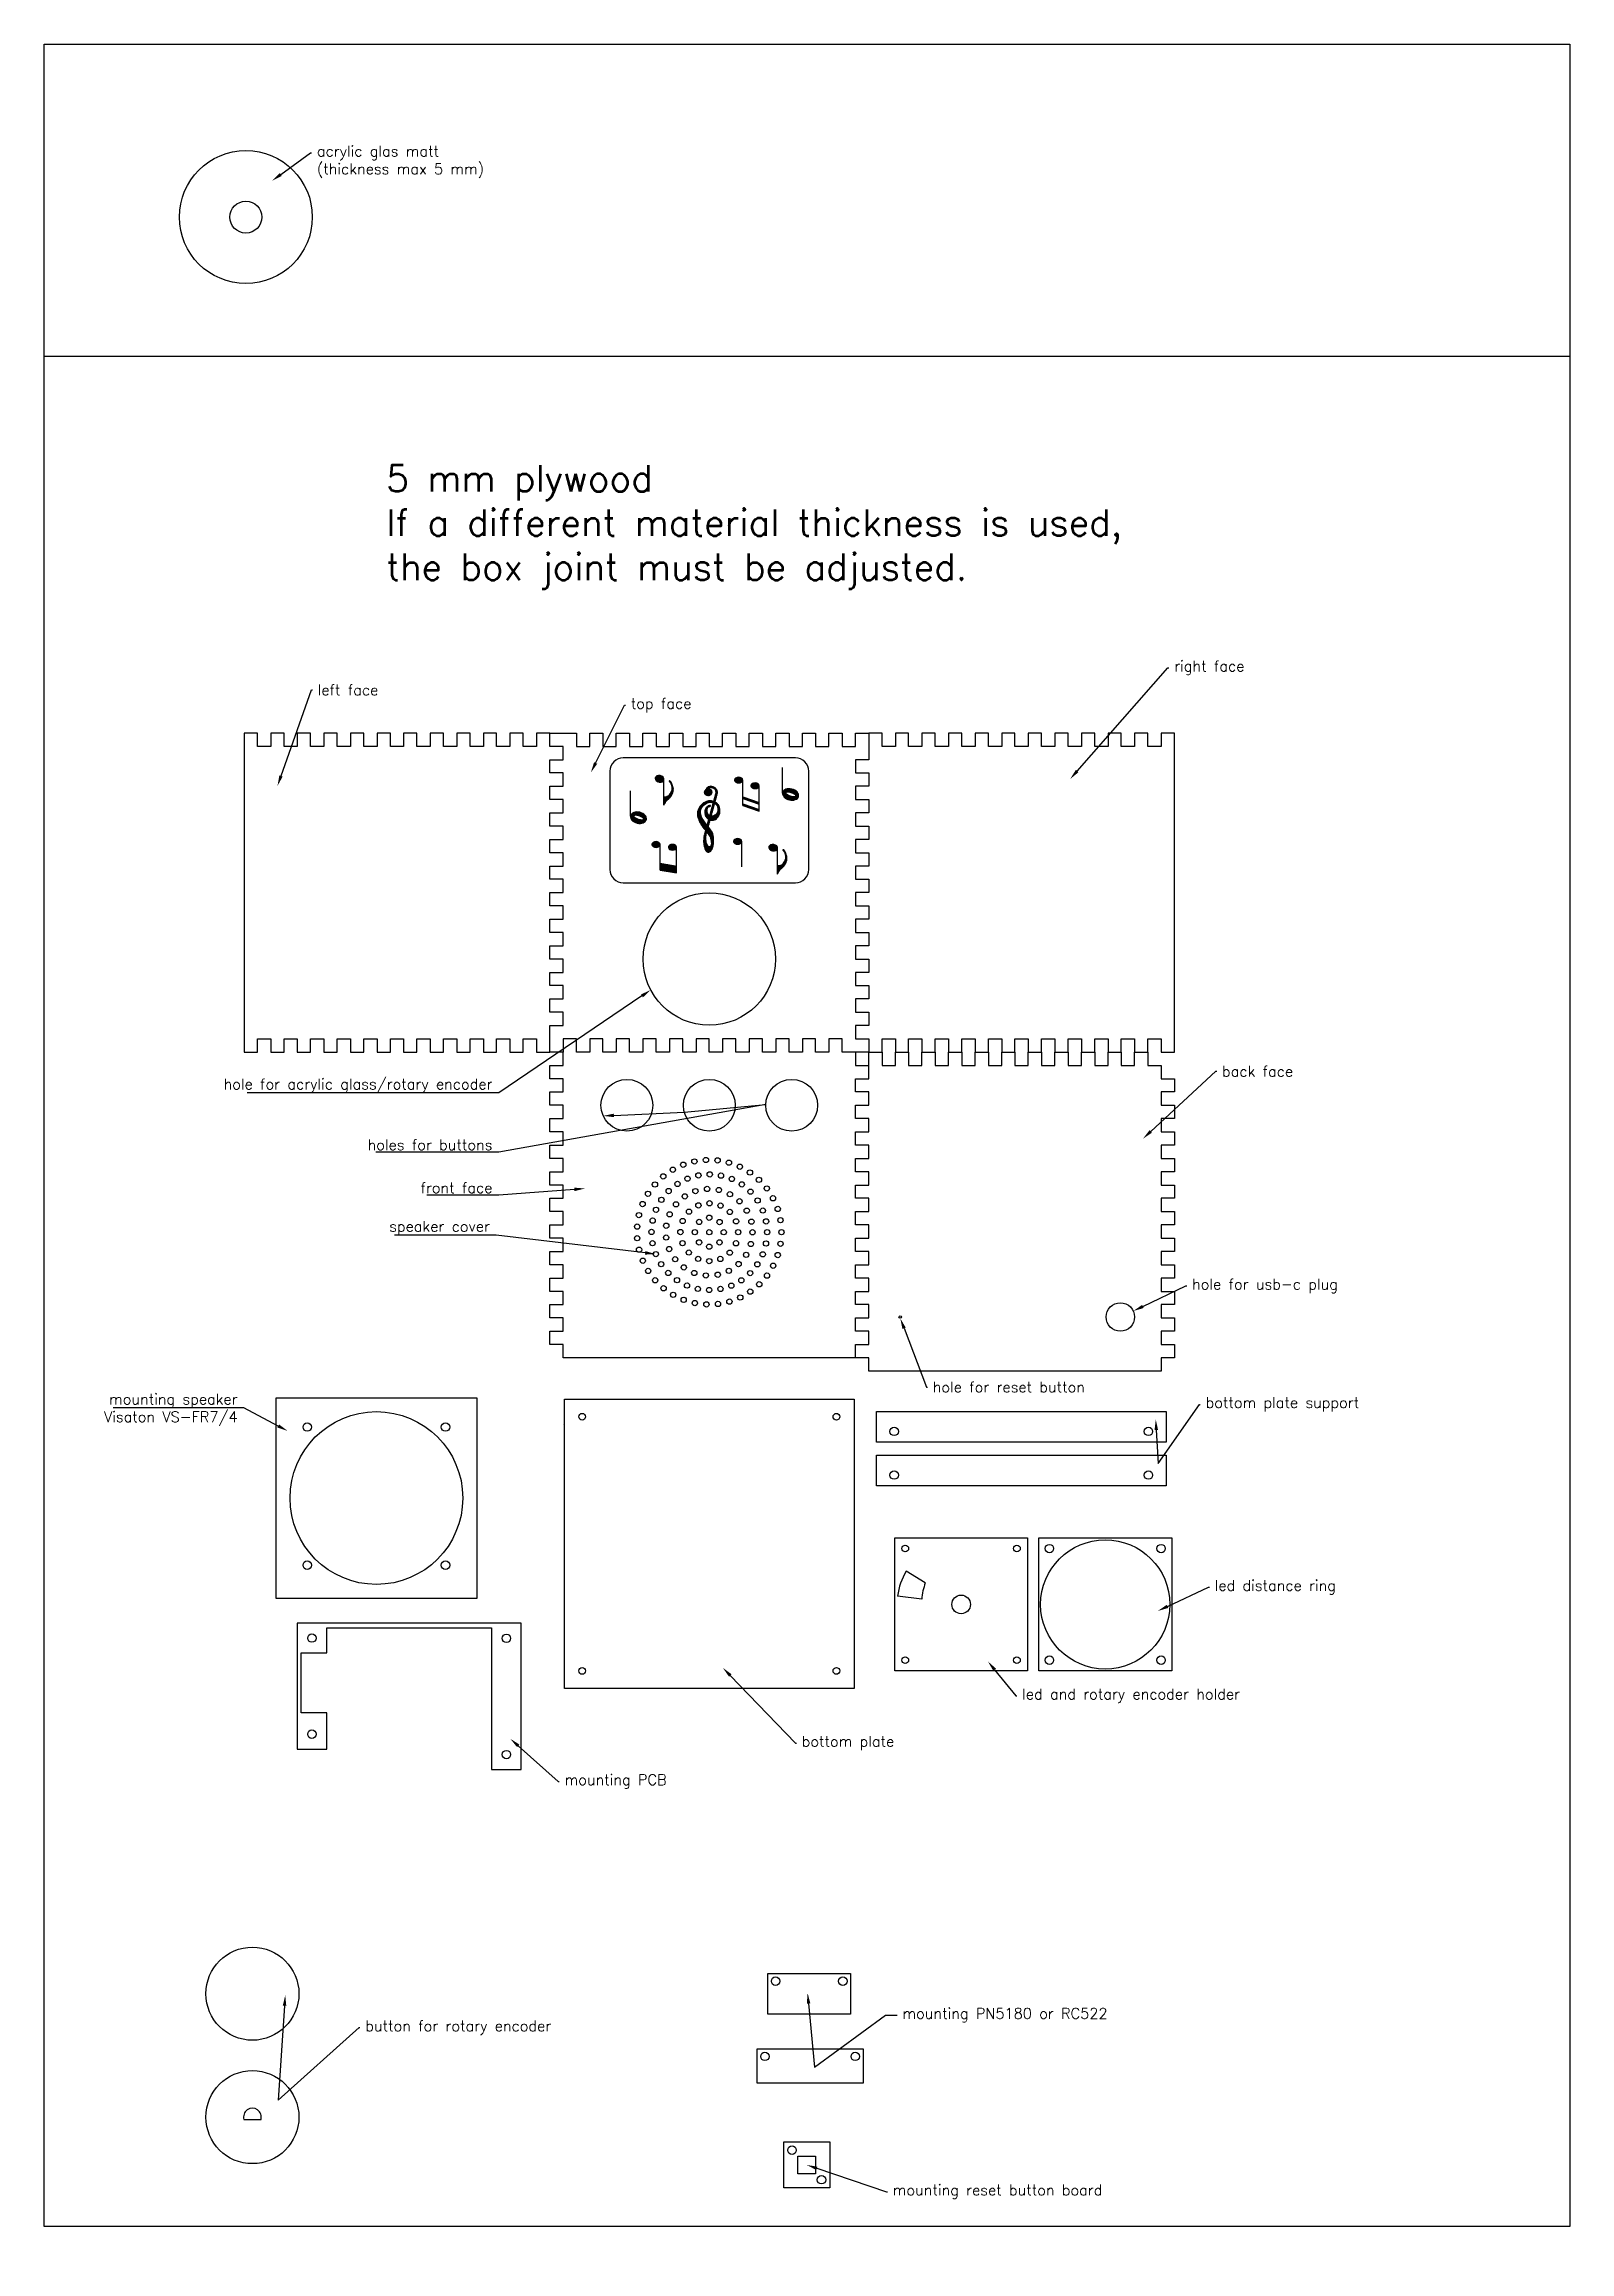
# Model space of a CAD drawing. Header units: metres. Extents: x 891 to 1465, y -355 to 475.
import ezdxf
from ezdxf import colors
from ezdxf.entities.mleader import LeaderData, LeaderLine
from ezdxf.math import Vec2, Vec3

# ---------------------------------------------------------------- set-up
doc = ezdxf.new("R2010")
doc.units = ezdxf.units.M
for name, color, linetype in [('_caption', 11, 'Continuous'), ('_engraving', 2, 'Continuous'), ('_inner contour', 1, 'Continuous'), ('_outter contour', 5, 'Continuous')]:
    doc.layers.add(name, color=color, linetype=linetype)
doc.styles.get("Standard").update_dxf_attribs({"font": 'simplex.shx'})
pattern_1 = [(44.99999999999999, (5599.141840433611, -3654.197693417098), (-0.1103636082840405, 0.1103636082840405), [])]
pattern_2 = [(44.99999999999999, (5613.51325942079, -3646.119190873557), (-0.1103636082840405, 0.1103636082840405), [])]

msp = doc.modelspace()

# ---------------------------------------------------------------- texts
at = {"layer": '_caption', "insert": (1020.159356349905, 316.9742391195032), "char_height": 10, "attachment_point": 1}
msp.add_mtext_dynamic_manual_height_columns('5 mm plywood\\PIf a different material thickness is used, \\Pthe box joint must be adjusted.', width=349.8264641006244, gutter_width=1, heights=[0], dxfattribs=at)

# ---------------------------------------------------------------- hatches: boundary and pattern name
at = {"layer": '_engraving'}
h = msp.add_hatch(dxfattribs=at)
h.set_pattern_fill('ANSI31', color=256, scale=1.248621693021774, angle=-17.09591792216726)
h.set_pattern_definition([(27.90408207783273, (4248.888690558815, -4818.157209868136), (-0.07304324178182582, 0.1379309134927627), [])])
edge = h.paths.add_edge_path()
edge.add_ellipse((1123.004676895524, 198.9247049218749), major_axis=(-1.630440843756686, 0.304311321849465), ratio=0.7410306430720974, start_angle=0, end_angle=360, ccw=False)
edge = h.paths.add_edge_path()
edge.add_spline(control_points=[(1124.727629686175, 192.0266479076026), (1124.684151668607, 192.0343798139571), (1124.495617808758, 192.0679077029989), (1125.090869815358, 192.0374589973098), (1125.368790930557, 192.0472731926963), (1125.862619702202, 192.2467361039546), (1126.352875189339, 192.5551018354512), (1126.802728696604, 193.1004041097356), (1127.113078258804, 193.6349408295749), (1127.518233293875, 194.308691751703), (1127.721930466334, 195.2002616972836), (1127.529481086982, 196.244534619745), (1127.292873331087, 197.1753669480592), (1126.93307371572, 197.6340763207197), (1126.410393784121, 198.2062300171397), (1127.22701043859, 198.0335138875049), (1127.439534478652, 197.4129337400617), (1127.75474457404, 196.7958299641103), (1127.950005218057, 196.0003084396585), (1128.243474690449, 195.1745689223956), (1128.113760363423, 194.0695602737838), (1127.750000679103, 193.1517310171213), (1127.224985071429, 192.2994321062378), (1126.582648165126, 191.4084875345653), (1125.42662889346, 190.7761430273337), (1125.04015305911, 189.6947494866052), (1124.710200949783, 189.152383862571), (1124.618651091985, 189.0018968847601)], knot_values=[0, 0, 0, 0, 0.08471951185407564, 0.3673694769896809, 0.698791341630975, 1.029126362864333, 1.547433391540687, 2.109659870826983, 2.694319112719564, 3.036161509471757, 3.99883080294899, 4.783494956065113, 5.622360220029883, 6.127824559450498, 6.480495208223619, 6.778277374725898, 7.428372167098209, 8.075253430436488, 8.425262630044326, 9.396449062103343, 10.14151170874594, 11.03861033083765, 11.75061378358799, 12.54652955210475, 13.65385792404956, 14.75898008475975, 15.18336272382602, 15.18336272382602, 15.18336272382602, 15.18336272382602], degree=3, periodic=0)
edge.add_line((1124.618651091985, 189.0018968847601), (1124.62387544937, 192.053548107195))
h = msp.add_hatch(dxfattribs=at)
h.set_pattern_fill('ANSI31', color=256, scale=1.248621693021774)
h.set_pattern_definition([(44.99999999999999, (5612.244166971783, -3678.443399040943), (-0.1103636082840405, 0.1103636082840405), [])])
edge = h.paths.add_edge_path()
edge.add_ellipse((1152.768169726387, 198.4610896394074), major_axis=(-1.53948083726739, 0), ratio=0.7058393792830522, start_angle=180, end_angle=360, ccw=False)
edge.add_ellipse((1152.768169726387, 198.4610896394074), major_axis=(-1.53948083726739, 0), ratio=0.7058393792830522, start_angle=0, end_angle=180, ccw=False)
h = msp.add_hatch(dxfattribs=at)
h.set_pattern_fill('ANSI31', color=256, scale=1.248621693021774)
h.set_pattern_definition(pattern_2)
h.paths.add_polyline_path([(1142.640690723769, 193.8987784035406, -1), (1139.948643200085, 193.8987784035406, -1)])
edge = h.paths.add_edge_path()
edge.add_line((1144.674513946191, 193.1933954236704), (1143.840233071893, 190.1347363881563))
edge.add_spline(control_points=[(1143.840233071985, 190.1347363881075), (1143.663367409978, 190.2302156221632), (1143.522739951884, 190.3024922585969), (1143.407188068484, 190.3581977484574)], knot_values=[7.615922216859353, 7.615922216859353, 7.615922216859353, 7.615922216859353, 7.754161540204482, 7.754161540204482, 7.754161540204482, 7.754161540204482], degree=3, periodic=0)
edge.add_line((1143.407188068466, 190.3581977484659), (1144.197137871162, 193.223583620496))
edge.add_arc((1142.368425094164, 193.6915018219711), 1.887627575563772, 345.6474933554072, 484.625387272352)
edge.add_arc((1141.294666961927, 193.8987784035406), 1.346023761842429, 89.94924937466111, 142.6621169986427)
edge.add_arc((1142.378368935424, 193.7462810848774), 2.361771467529395, -13.538451055948826, 155.780440462519, ccw=False)
edge = h.paths.add_edge_path()
edge.add_spline(control_points=[(1141.563579116053, 183.6708727719334), (1141.499018379873, 183.725223721999), (1141.161868857147, 183.8679323326544), (1140.828600493332, 184.1951309514673), (1140.442008839884, 184.6156542045226), (1140.115702032972, 185.1966223488005), (1140.049437496926, 185.9888564360043), (1139.997500986647, 186.8877027931672), (1140.232303412708, 187.5927808590704), (1140.532940606949, 188.0943094061128), (1140.863884094158, 188.4368625034928), (1141.27531611813, 188.7253983395934), (1141.68225494097, 188.8412565793406), (1142.215402688744, 188.9889427954433), (1142.177622515326, 188.4720055316924), (1141.533343046463, 188.6265995364637), (1141.172356691795, 188.1338356824316), (1140.930931838522, 187.6646993487068), (1140.869471354847, 187.1347729993348), (1140.853018923395, 186.5061149382823), (1141.047436426696, 185.8073749217236), (1141.433144324812, 185.3300715567449), (1141.815552716656, 185.1051247924479), (1141.948674346806, 185.0677291668586)], knot_values=[61.36103308762053, 61.36103308762053, 61.36103308762053, 61.36103308762053, 61.56873504216537, 62.14851320097824, 62.51407386724864, 62.93208951100087, 63.72289234201291, 64.38772498503151, 65.0847375781398, 65.46665218248128, 65.7818791865406, 66.23382967980389, 66.60500575851493, 66.95646296701709, 67.10604983517591, 67.55587539700332, 68.04805427392061, 68.45247312232439, 68.83074206651855, 69.30882028924844, 69.97071829316964, 70.49028826212344, 70.84029821771679, 70.84029821771679, 70.84029821771679, 70.84029821771679], degree=3, periodic=0)
edge.add_line((1141.948674346806, 185.0677291668586), (1141.563579116059, 183.67087277193))
h.paths.add_polyline_path([(1141.312393219103, 180.8671138832348), (1140.919099834986, 181.3331522984218), (1144.197137871164, 193.2235836204993, 0.6935818180120229), (1141.295859223195, 195.2448016373513, 0.2341468164265203), (1140.22448029917, 194.7151609574356, -0.9108787190175619), (1144.674513946191, 193.1933954236704), (1143.840233071895, 190.1347363881563)])
h = msp.add_hatch(dxfattribs=at)
h.set_pattern_fill('ANSI31', color=256, scale=1.248621693021774)
h.set_pattern_definition(pattern_2)
edge = h.paths.add_edge_path()
edge.add_spline(control_points=[(1143.840233071985, 190.1347363881075), (1143.663367409978, 190.2302156221632), (1143.522739951884, 190.3024922585969), (1143.407188068484, 190.3581977484574)], knot_values=[7.615922216859353, 7.615922216859353, 7.615922216859353, 7.615922216859353, 7.754161540204482, 7.754161540204482, 7.754161540204482, 7.754161540204482], degree=3, periodic=0)
edge.add_line((1143.407188068466, 190.3581977484659), (1144.197137871162, 193.223583620496))
edge.add_arc((1142.368425094164, 193.6915018219711), 1.887627575563771, 345.6474933554072, 484.625387272352)
edge.add_arc((1141.294666961927, 193.8987784035406), 1.346023761842429, 89.94924937466111, 142.6621169986427)
edge.add_arc((1142.378368935424, 193.7462810848774), 2.361771467529396, -13.538451055948826, 155.780440462519, ccw=False)
edge.add_line((1144.674513946191, 193.1933954236704), (1143.840233071893, 190.1347363881563))
h = msp.add_hatch(dxfattribs=at)
h.set_pattern_fill('ANSI31', color=256, scale=1.248621693021774)
h.set_pattern_definition([(44.99999999999999, (5612.244166971783, -3657.918898729195), (-0.1103636082840405, 0.1103636082840405), [])])
h.paths.add_polyline_path([(1160.460958883014, 187.4102340038079), (1160.460958883014, 186.750168031109), (1154.307650563655, 188.8623103743025), (1154.307650563655, 189.522376347002)])
h.paths.add_polyline_path([(1160.460958883014, 190.0504978946055), (1160.460958883014, 189.3904319219059), (1154.307650563655, 191.5025742650995), (1154.307650563655, 192.162640237799)])
h = msp.add_hatch(dxfattribs=at)
h.set_pattern_fill('ANSI31', color=256, scale=1.248621693021774)
h.set_pattern_definition([(44.99999999999999, (5618.397475291144, -3676.33125669775), (-0.1103636082840405, 0.1103636082840405), [])])
edge = h.paths.add_edge_path()
edge.add_ellipse((1158.921478045748, 196.3489472962139), major_axis=(-1.53948083726739, 0), ratio=0.7058393792830522, start_angle=180, end_angle=360, ccw=False)
edge.add_ellipse((1158.921478045748, 196.3489472962139), major_axis=(-1.53948083726739, 0), ratio=0.7058393792830522, start_angle=0, end_angle=180, ccw=False)
h = msp.add_hatch(dxfattribs=at)
h.set_pattern_fill('ANSI31', color=256, scale=1.248621693021774)
h.set_pattern_definition([(44.99999999999999, (5655.877584113226, -3664.508550756833), (-0.1103636082840405, 0.1103636082840405), [])])
edge = h.paths.add_edge_path()
edge.add_ellipse((1172.296632904989, 193.0357166804846), major_axis=(-2.972882796813618, 0.7041024496770476), ratio=0.6881588486345264, start_angle=4.653589306561514, end_angle=360, ccw=False)
edge.add_ellipse((1172.296632904989, 193.0357166804846), major_axis=(-2.972882796813618, 0.7041024496770476), ratio=0.6881588486345264, start_angle=0, end_angle=4.653589306561514, ccw=False)
edge = h.paths.add_edge_path(flags=16)
edge.add_ellipse((1172.366434539623, 193.1091315344693), major_axis=(-1.917777088251931, 0.619883934918003), ratio=0.2981574742412535, start_angle=0, end_angle=360, ccw=False)
h = msp.add_hatch(dxfattribs=at)
h.set_pattern_fill('ANSI31', color=256, scale=1.248621693021774)
h.set_pattern_definition([(44.99999999999999, (5598.632186051205, -3655.773062947), (-0.1103636082840405, 0.1103636082840405), [])])
edge = h.paths.add_edge_path()
edge.add_ellipse((1115.051234842969, 184.3002288706517), major_axis=(-2.972882796813618, 0.7041024496770475), ratio=0.688158848634526, start_angle=4.653589306561514, end_angle=360, ccw=False)
edge.add_ellipse((1115.051234842969, 184.3002288706517), major_axis=(-2.972882796813618, 0.7041024496770475), ratio=0.688158848634526, start_angle=0, end_angle=4.653589306561514, ccw=False)
edge = h.paths.add_edge_path(flags=16)
edge.add_ellipse((1115.121036477603, 184.3736437246364), major_axis=(-1.917777088251931, 0.6198839349180029), ratio=0.2981574742412536, start_angle=0, end_angle=360, ccw=False)
h = msp.add_hatch(dxfattribs=at)
h.set_pattern_fill('ANSI31', color=256, scale=1.248621693021774)
h.set_pattern_definition(pattern_2)
edge = h.paths.add_edge_path()
edge.add_spline(control_points=[(1143.28034508961, 189.8981000582806), (1142.909610214296, 190.0533727042033), (1142.216869660344, 190.1035626293895), (1141.567633138073, 190.1241383726305), (1140.752969096246, 189.9031572481308), (1140.104045057389, 189.4474072209152), (1139.412727745374, 188.9088156370614), (1138.83700582134, 188.1492541065941), (1138.489953185104, 187.4037449615676), (1138.312425878976, 186.507212028423), (1138.399604433074, 185.7635504773117), (1138.702322490481, 184.9787012500665), (1138.897461851278, 184.2043561920384), (1139.438707245767, 183.4832579773572), (1139.880490798063, 182.715648979334), (1140.380613278503, 182.0339500735988), (1140.7381775307, 181.5778235766188), (1140.922955403941, 181.3471376083291)], knot_values=[46.95870662237048, 46.95870662237048, 46.95870662237048, 46.95870662237048, 47.44996711225281, 48.2192678440642, 48.73200442958682, 49.39897431876682, 50.11948230857656, 50.82694033701192, 51.66850856483781, 52.06905759628467, 53.01392162718108, 53.40788968906354, 54.09441890781029, 54.90825516989502, 55.54311593308285, 56.22542246868665, 56.9356815871063, 56.9356815871063, 56.9356815871063, 56.9356815871063], degree=3, periodic=0)
edge.add_line((1140.922955403938, 181.3471376083325), (1140.392114441648, 179.4216175456025))
edge.add_spline(control_points=[(1140.392114441649, 179.4216175456018), (1140.339394847721, 179.489169160606), (1140.061542355412, 179.8081145117205), (1139.472844279506, 180.3578200326304), (1138.944678866286, 181.2230735180731), (1138.49475790553, 181.9165948217357), (1138.154846612169, 182.5996134453607), (1137.734767984894, 183.3611835642634), (1137.389608970776, 184.4733904963232), (1137.193140562835, 185.1660778607984), (1137.21625449318, 186.2166392872175), (1137.343381110086, 186.8169578566473), (1137.655341606231, 187.4980912619042), (1137.840253048997, 187.9483341188936), (1138.106102029737, 188.4049434432069), (1138.461342972641, 188.8902254499858), (1138.903532626673, 189.3392736118729), (1139.309500114694, 189.6434807122314), (1139.86047261205, 190.0635732375526), (1140.418658517201, 190.3388089816698), (1140.969631014557, 190.5126371191105), (1141.585795654386, 190.6502471313348), (1142.223755644634, 190.6647249496189), (1142.738716307807, 190.6126231094711), (1143.152458281504, 190.4809984086324), (1143.407188068484, 190.3581977484574)], knot_values=[7.754161540204482, 7.754161540204482, 7.754161540204482, 7.754161540204482, 7.820624175961402, 8.77135123282573, 9.673652690247781, 10.24309622169974, 10.75673407825225, 11.50761619944175, 12.3151732440311, 13.34524029098229, 13.87986581308478, 14.06649219307939, 14.67985097511744, 15.07022088984109, 15.35576041724411, 15.8268057667103, 16.58182113519328, 16.90184217023321, 17.47637876325211, 17.85787319188129, 18.41276015074171, 18.93266473256736, 19.23130334091402, 19.87548776482777, 20.18023116105894, 20.18023116105894, 20.18023116105894, 20.18023116105894], degree=3, periodic=0)
edge.add_line((1143.407188068466, 190.3581977484648), (1143.28034508961, 189.8981000582806))
h = msp.add_hatch(dxfattribs=at)
h.set_pattern_fill('ANSI31', color=256, scale=1.248621693021774)
h.set_pattern_definition(pattern_2)
edge = h.paths.add_edge_path()
edge.add_spline(control_points=[(1143.84248049465, 190.1315689699646), (1144.008777219371, 190.1097990624866), (1144.476685667038, 189.8161311310244), (1144.777467495109, 189.5168464205568), (1145.147784178687, 189.073768344972), (1145.461714673989, 188.5606773291849), (1145.5819587188, 187.9269805401864), (1145.688674589728, 187.1725422687919), (1145.707948486113, 186.2334966417393), (1145.458071101291, 185.3102565150778), (1145.086056860111, 184.6813990554998), (1144.701818750676, 184.2899302943889), (1144.34085710159, 183.7883313444977), (1143.695697656683, 183.4471131577498), (1142.952869351688, 183.3397192250727), (1142.417568781382, 183.3124965129234), (1142.081940958491, 183.4081048977572), (1142.018464740948, 183.4084005277784)], knot_values=[75.52222321622182, 75.52222321622182, 75.52222321622182, 75.52222321622182, 75.87571055248613, 76.24631016780182, 76.65100515997433, 77.19061470167628, 77.70963474171019, 78.15770699410463, 79.03297513227484, 79.94243683705461, 80.41598712762425, 80.77020128573069, 81.25808124449743, 81.88484754764242, 82.45608694329745, 83.04032421993001, 83.2120464798441, 83.2120464798441, 83.2120464798441, 83.2120464798441], degree=3, periodic=0)
edge.add_line((1142.006078745733, 183.4103191384438), (1142.425121739911, 184.946623852957))
edge.add_spline(control_points=[(1142.425121739894, 184.9466238529632), (1142.533058041627, 184.8950137578233), (1142.789455987797, 184.8452830355863), (1143.199931384128, 184.9229888467444), (1143.775399818574, 185.1594940110626), (1144.373434905796, 185.5998745026594), (1144.709317573834, 186.1042750688739), (1144.909138371246, 186.8184188088707), (1144.91842432056, 187.5006496279349), (1144.876190042536, 188.1442970019417), (1144.780198092263, 188.7198073330011), (1144.435781400309, 189.0890367420967), (1144.166715490379, 189.3890922169811), (1143.849719811893, 189.6088817132709), (1143.716328004164, 189.6673593364663)], knot_values=[83.70600204258825, 83.70600204258825, 83.70600204258825, 83.70600204258825, 83.78801272871597, 84.18490161157159, 84.80666476394997, 85.33384768828454, 85.88596192986022, 86.34868300590732, 86.9494478597924, 87.474438518696, 87.92263960626813, 88.30133889075726, 88.65078368460163, 88.91665154708107, 88.91665154708107, 88.91665154708107, 88.91665154708107], degree=3, periodic=0)
edge.add_line((1143.713201751501, 189.6690113453357), (1143.839615292349, 190.1324714710998))
h = msp.add_hatch(dxfattribs=at)
h.set_pattern_fill('ANSI31', color=256, scale=1.248621693021774)
h.set_pattern_definition(pattern_1)
edge = h.paths.add_edge_path()
edge.add_ellipse((1121.65927703172, 174.2153840155616), major_axis=(-1.53948083726739, 0), ratio=0.7058393792830522, start_angle=0, end_angle=180, ccw=False)
edge.add_ellipse((1121.65927703172, 174.2153840155616), major_axis=(-1.53948083726739, 0), ratio=0.7058393792830522, start_angle=180, end_angle=360, ccw=False)
edge = h.paths.add_edge_path()
edge.add_ellipse((1127.861411589847, 173.1708746630196), major_axis=(-1.53948083726739, 0), ratio=0.7058393792830522, start_angle=180, end_angle=360, ccw=False)
edge.add_ellipse((1127.861411589847, 173.1708746630196), major_axis=(-1.53948083726739, 0), ratio=0.7058393792830522, start_angle=0, end_angle=180, ccw=False)
h = msp.add_hatch(dxfattribs=at)
h.set_pattern_fill('ANSI31', color=256, scale=1.248621693021774)
h.set_pattern_definition(pattern_2)
edge = h.paths.add_edge_path()
edge.add_line((1140.290290883906, 179.0522728317982), (1140.392114441649, 179.4216175456018))
edge.add_spline(control_points=[(1140.392114441649, 179.4216175456018), (1140.453371035273, 179.3431271491324), (1140.561293176379, 179.2015716574388), (1140.770331537966, 178.9238588279316)], knot_values=[20.18023116105894, 20.18023116105894, 20.18023116105894, 20.18023116105894, 20.25745623747861, 20.25745623747861, 20.25745623747861, 20.25745623747861], degree=3, periodic=0)
edge.add_line((1140.392135852253, 179.4216952083208), (1140.919099834984, 181.3331522984218))
edge.add_line((1140.919099834986, 181.3331522984218), (1141.311782469194, 180.8678375997551))
edge.add_spline(control_points=[(1141.30951437958, 180.8701586272665), (1141.315524347372, 180.8634248755991), (1141.318629747944, 180.8596411267849), (1141.321735564405, 180.8558576802862)], knot_values=[46.45188629918388, 46.45188629918388, 46.45188629918388, 46.45188629918388, 46.46364639012295, 46.46364639012295, 46.46364639012295, 46.46364639012295], degree=3, periodic=0)
edge.add_spline(control_points=[(1141.321735564405, 180.8558576802862), (1141.357930444696, 180.811765766035), (1141.64294144897, 180.465434555645), (1142.16593056149, 179.8400531573328), (1142.712296126203, 178.935548273205), (1142.947172796101, 178.3185735034357), (1143.034650237123, 178.038797489095)], knot_values=[43.79223597484734, 43.79223597484734, 43.79223597484734, 43.79223597484734, 43.92928692070456, 44.86974103394076, 45.74926497697795, 46.45188629918388, 46.45188629918388, 46.45188629918388, 46.45188629918388], degree=3, periodic=0)
edge.add_spline(control_points=[(1143.034650237123, 178.038797489095), (1143.079063366871, 177.8967525426481), (1143.204976771507, 177.445772062804), (1143.357442398399, 176.6552013590686), (1143.328020699284, 175.8016768819298), (1143.29978047166, 175.2682017576404), (1143.28695627968, 175.0712419302225)], knot_values=[41.39119654063967, 41.39119654063967, 41.39119654063967, 41.39119654063967, 41.74792407613086, 42.51201711358831, 43.31537334339433, 43.79223597484734, 43.79223597484734, 43.79223597484734, 43.79223597484734], degree=3, periodic=0)
edge.add_spline(control_points=[(1143.28695627968, 175.0712419302225), (1143.277663932398, 174.9285257949111), (1143.243021438759, 174.4608160409775), (1143.146218643311, 173.6165201522671), (1142.771392910436, 172.4592221502258), (1142.200151890225, 171.6373673783891), (1141.650202807621, 171.3851887054577), (1141.436581147278, 171.3532715681838)], knot_values=[38.03133237871634, 38.03133237871634, 38.03133237871634, 38.03133237871634, 38.37686472776288, 39.17105715273586, 40.16474713115899, 40.91170250414221, 41.39119654063966, 41.39119654063966, 41.39119654063966, 41.39119654063966], degree=3, periodic=0)
edge.add_spline(control_points=[(1141.436581147278, 171.3532715681838), (1141.318035353715, 171.3355596827862), (1141.050205432128, 171.3419555845488), (1140.544039799464, 171.6536436881708), (1140.128688481949, 172.2791381796706), (1139.816925536308, 173.3255038944742), (1139.547309881274, 174.6202683942684), (1139.6364303711, 175.958594143711), (1139.664896184644, 177.0814031844993), (1139.906739254504, 178.2113175172117), (1140.233087784472, 178.9275529509482), (1140.290290883906, 179.0522728317982)], knot_values=[31.26216927278058, 31.26216927278058, 31.26216927278058, 31.26216927278058, 31.52825652710609, 31.86551284632965, 32.57321422832174, 33.31274343445786, 34.4653927337153, 35.6886287164203, 36.58653710676288, 37.90066528441722, 38.03133237871633, 38.03133237871633, 38.03133237871633, 38.03133237871633], degree=3, periodic=0)
edge = h.paths.add_edge_path(flags=16)
edge.add_spline(control_points=[(1140.781987813138, 178.9346951655448), (1140.784725997579, 178.9383038674345), (1140.786765377652, 178.9379535338551), (1140.78755064044, 178.9306811657553)], knot_values=[30.67153187807645, 30.67153187807645, 30.67153187807645, 30.67153187807645, 30.68789489964508, 30.68789489964508, 30.68789489964508, 30.68789489964508], degree=3, periodic=0)
edge.add_spline(control_points=[(1140.781987813138, 178.9346951655453), (1140.889547402334, 178.7851622397329), (1141.31173112437, 178.1968386511861), (1141.976154278022, 177.2851536513487), (1142.351851302001, 176.112589702686), (1142.43973578992, 175.2002865476401), (1142.503582112271, 174.4868241132294), (1142.415815215167, 173.8345328751695), (1142.047568136753, 173.4448764345614), (1141.546745142348, 173.3196938685976), (1141.092903426086, 173.6682185781175), (1140.7914867543, 174.2545941361275), (1140.521261608181, 175.0073233217765), (1140.433046551025, 175.8519990451401), (1140.375782547968, 176.550844275139), (1140.393893787748, 177.1962718694098), (1140.482279544365, 177.8299904039744), (1140.525579835932, 178.1372935798621), (1140.718428267004, 178.7869278112927), (1140.778505386459, 178.9301056135953), (1140.781987813138, 178.9346951655448)], knot_values=[20.74614817413589, 20.74614817413589, 20.74614817413589, 20.74614817413589, 21.13012439456395, 22.48178951585205, 23.43501414802772, 24.04381141531291, 24.67855203740299, 25.16725722248161, 25.56304863319883, 25.89832688829678, 26.30423420271752, 26.8096535373919, 27.48460724007733, 28.22193130873698, 28.84856102620391, 29.17856974251519, 29.77087124557087, 30.40049146217369, 30.65072136509065, 30.67153187807645, 30.67153187807645, 30.67153187807645, 30.67153187807645], degree=3, periodic=0)
h = msp.add_hatch(dxfattribs=at)
h.set_pattern_fill('ANSI31', color=256, scale=1.248621693021774)
h.set_pattern_definition(pattern_2)
edge = h.paths.add_edge_path()
edge.add_spline(control_points=[(1141.436581147278, 171.3532715681838), (1141.318035353715, 171.3355596827862), (1141.050205432128, 171.3419555845488), (1140.544039799464, 171.6536436881708), (1140.128688481949, 172.2791381796706), (1139.816925536308, 173.3255038944742), (1139.668861320091, 174.6238977008398), (1139.6364303711, 175.958594143711), (1139.664896184644, 177.0814031844993), (1139.906739254504, 178.2113175172117), (1140.233087784472, 178.9275529509482), (1140.290290883906, 179.0522728317982)], knot_values=[31.26216927278058, 31.26216927278058, 31.26216927278058, 31.26216927278058, 31.52825652710609, 31.86551284632965, 32.57321422832174, 33.31274343445786, 34.4653927337153, 35.6886287164203, 36.58653710676288, 37.90066528441722, 38.03133237871633, 38.03133237871633, 38.03133237871633, 38.03133237871633], degree=3, periodic=0)
edge.add_line((1140.290290883906, 179.0522728317982), (1140.392114441649, 179.4216175456019))
edge.add_spline(control_points=[(1140.392114441649, 179.4216175456018), (1140.453371035273, 179.3431271491324), (1140.561293176379, 179.2015716574388), (1140.770331537966, 178.9238588279316)], knot_values=[20.18023116105894, 20.18023116105894, 20.18023116105894, 20.18023116105894, 20.25745623747861, 20.25745623747861, 20.25745623747861, 20.25745623747861], degree=3, periodic=0)
edge.add_spline(control_points=[(1140.781987813138, 178.9346951655448), (1140.778505386459, 178.9301056135953), (1140.718428267004, 178.7869278112927), (1140.525579835932, 178.1372935798621), (1140.482279544365, 177.8299904039744), (1140.393893787748, 177.1962718694098), (1140.375782547968, 176.550844275139), (1140.433046551025, 175.8519990451401), (1140.521261608181, 175.0073233217765), (1140.7914867543, 174.2545941361275), (1141.084661879633, 173.6842516706849), (1141.393461209045, 173.4378690890673), (1141.537229155594, 173.3980625527961)], knot_values=[25.9417000803917, 25.9417000803917, 25.9417000803917, 25.9417000803917, 25.9625105933775, 26.21274049629445, 26.84236071289728, 27.43466221595296, 27.76467093226424, 28.39130064973117, 29.12862471839081, 29.80357842107625, 30.30899775575063, 30.67153187807645, 30.67153187807645, 30.67153187807645, 30.67153187807645], degree=3, periodic=0)
edge.add_line((1141.537229155594, 173.3980625527961), (1141.436581147277, 171.3532715681838))
h = msp.add_hatch(dxfattribs=at)
h.set_pattern_fill('ANSI31', color=256, scale=1.248621693021774)
h.set_pattern_definition(pattern_2)
edge = h.paths.add_edge_path()
edge.add_spline(control_points=[(1140.785808323368, 178.9365366652739), (1140.784813797676, 178.9374824525754), (1140.783508582634, 178.936699414664), (1140.781987813138, 178.9346951655448)], knot_values=[30.67153187807645, 30.67153187807645, 30.67153187807645, 30.67153187807645, 30.68061979184047, 30.68061979184047, 30.68061979184047, 30.68061979184047], degree=3, periodic=0)
edge.add_spline(control_points=[(1140.770331537966, 178.9238588279316), (1140.561293176379, 179.2015716574388), (1140.453371035273, 179.3431271491324), (1140.392114441649, 179.4216175456018)], knot_values=[20.18023116105894, 20.18023116105894, 20.18023116105894, 20.18023116105894, 20.25745623747861, 20.25745623747861, 20.25745623747861, 20.25745623747861], degree=3, periodic=0)
edge.add_line((1140.392157201644, 179.4217726489901), (1140.919099834985, 181.3331522984218))
edge.add_line((1140.919099834986, 181.3331522984218), (1141.312393219103, 180.8671138832348))
edge.add_line((1141.312393219103, 180.8671138832348), (1140.785808323369, 178.9365366652739))
h = msp.add_hatch(dxfattribs=at)
h.set_pattern_fill('ANSI31', color=256, scale=1.248621693021774)
h.set_pattern_definition(pattern_2)
edge = h.paths.add_edge_path()
edge.add_spline(control_points=[(1143.28695627968, 175.0712419302225), (1143.277663932398, 174.9285257949111), (1143.243021438759, 174.4608160409775), (1143.146218643311, 173.6165201522671), (1142.771392910436, 172.4592221502258), (1142.200151890225, 171.6373673783891), (1141.650202807621, 171.3851887054577), (1141.436581147278, 171.3532715681838)], knot_values=[38.03133237871634, 38.03133237871634, 38.03133237871634, 38.03133237871634, 38.37686472776288, 39.17105715273586, 40.16474713115899, 40.91170250414221, 41.39119654063966, 41.39119654063966, 41.39119654063966, 41.39119654063966], degree=3, periodic=0)
edge.add_line((1141.436581147278, 171.3532715681838), (1141.537229155595, 173.3980625527961))
edge.add_spline(control_points=[(1141.537229155594, 173.3980625527961), (1141.55442939794, 173.3933001416519), (1141.706436523857, 173.359609322007), (1142.047568136753, 173.4448764345614), (1142.415815215167, 173.8345328751695), (1142.503582112271, 174.4868241132294), (1142.456924124926, 175.0082123468893), (1142.426749171776, 175.3299789652381), (1142.420908649941, 175.3889596998607)], knot_values=[23.90135853840462, 23.90135853840462, 23.90135853840462, 23.90135853840462, 23.94473173049954, 24.28000998559748, 24.67580139631471, 25.16450658139332, 25.7992472034834, 25.9417000803917, 25.9417000803917, 25.9417000803917, 25.9417000803917], degree=3, periodic=0)
edge.add_line((1142.420908649941, 175.3889596998602), (1143.286956279681, 175.0712419302134))
h = msp.add_hatch(dxfattribs=at)
h.set_pattern_fill('ANSI31', color=256, scale=1.248621693021774)
h.set_pattern_definition(pattern_2)
edge = h.paths.add_edge_path()
edge.add_spline(control_points=[(1143.034650237123, 178.038797489095), (1143.079063366871, 177.8967525426481), (1143.204976771507, 177.445772062804), (1143.357442398399, 176.6552013590686), (1143.328020699284, 175.8016768819298), (1143.29978047166, 175.2682017576404), (1143.28695627968, 175.0712419302225)], knot_values=[41.39119654063967, 41.39119654063967, 41.39119654063967, 41.39119654063967, 41.74792407613086, 42.51201711358831, 43.31537334339433, 43.79223597484734, 43.79223597484734, 43.79223597484734, 43.79223597484734], degree=3, periodic=0)
edge.add_line((1143.28695627968, 175.0712419302133), (1142.420908649941, 175.3889596998601))
edge.add_spline(control_points=[(1142.420908649941, 175.3889596998607), (1142.401788680914, 175.5820434432604), (1142.333483123974, 176.1699174481357), (1142.126771808766, 176.8150709109608), (1141.913943223752, 177.2370200940836), (1141.878093996032, 177.3043536439896)], knot_values=[22.29822612659161, 22.29822612659161, 22.29822612659161, 22.29822612659161, 22.7645705169685, 23.71779514914417, 23.90135853840462, 23.90135853840462, 23.90135853840462, 23.90135853840462], degree=3, periodic=0)
edge.add_line((1141.878093996032, 177.3043536439896), (1143.034650237123, 178.038797489095))
h = msp.add_hatch(dxfattribs=at)
h.set_pattern_fill('ANSI31', color=256, scale=1.248621693021774)
h.set_pattern_definition([(44.99999999999999, (5611.874746938962, -3655.375798268598), (-0.1103636082840405, 0.1103636082840405), [])])
edge = h.paths.add_edge_path()
edge.add_ellipse((1152.398749693564, 175.3934888670624), major_axis=(-1.53948083726739, 0), ratio=0.7058393792830522, start_angle=180, end_angle=360, ccw=False)
edge.add_ellipse((1152.398749693564, 175.3934888670624), major_axis=(-1.53948083726739, 0), ratio=0.7058393792830522, start_angle=0, end_angle=180, ccw=False)
h = msp.add_hatch(dxfattribs=at)
h.set_pattern_fill('ANSI31', color=256, scale=1.248621693021774)
h.set_pattern_definition(pattern_1)
h.paths.add_polyline_path([(1129.400892427115, 163.5720953979149), (1123.198757868988, 164.6166047504566), (1123.198757868988, 167.1490143829511), (1129.400892427115, 166.1045050304088)])
h = msp.add_hatch(dxfattribs=at)
h.set_pattern_fill('ANSI31', color=256, scale=1.248621693021774, angle=-17.09591792216726)
h.set_pattern_definition([(27.90408207783273, (4291.640735705674, -4792.265578470204), (-0.07304324178182582, 0.1379309134927627), [])])
edge = h.paths.add_edge_path()
edge.add_ellipse((1165.756722042381, 173.033073523943), major_axis=(-1.630440843756686, 0.304311321849465), ratio=0.7410306430720974, start_angle=0, end_angle=360, ccw=False)
edge = h.paths.add_edge_path()
edge.add_spline(control_points=[(1167.47967483303, 166.1350165096707), (1167.436196815464, 166.1427484160254), (1167.247662955615, 166.1762763050671), (1167.842914962215, 166.145827599378), (1168.120836077414, 166.1556417947644), (1168.614664849059, 166.3551047060228), (1169.104920336194, 166.6634704375194), (1169.554773843462, 167.2087727118038), (1169.865123405662, 167.7433094316431), (1170.27027844073, 168.4170603537711), (1170.473975613191, 169.3086302993517), (1170.281526233837, 170.3529032218132), (1170.044918477943, 171.2837355501274), (1169.685118862577, 171.7424449227878), (1169.162438930978, 172.3145986192079), (1169.979055585447, 172.141882489573), (1170.191579625509, 171.5213023421299), (1170.506789720897, 170.9041985661785), (1170.702050364915, 170.1086770417267), (1170.995519837306, 169.2829375244638), (1170.865805510281, 168.177928875852), (1170.502045825961, 167.2600996191895), (1169.977030218284, 166.407800708306), (1169.334693311983, 165.5168561366335), (1168.178674040317, 164.8845116294019), (1167.792198205967, 163.8031180886734), (1167.46224609664, 163.2607524646392), (1167.370696238842, 163.1102654868284)], knot_values=[0, 0, 0, 0, 0.08471951185407564, 0.3673694769896809, 0.698791341630975, 1.029126362864333, 1.547433391540687, 2.109659870826983, 2.694319112719564, 3.036161509471757, 3.99883080294899, 4.783494956065113, 5.622360220029883, 6.127824559450498, 6.480495208223619, 6.778277374725898, 7.428372167098209, 8.075253430436488, 8.425262630044326, 9.396449062103343, 10.14151170874594, 11.03861033083765, 11.75061378358799, 12.54652955210475, 13.65385792404956, 14.75898008475975, 15.18336272382602, 15.18336272382602, 15.18336272382602, 15.18336272382602], degree=3, periodic=0)
edge.add_line((1167.370696238842, 163.1102654868284), (1167.375920596227, 166.1619167092632))

# ---------------------------------------------------------------- linework, layer by layer
at = {"layer": '_caption'}
msp.add_line((891.4558013310889, 357.9611471681274), (1465.455801331089, 357.9611471681274), dxfattribs=at)
msp.add_lwpolyline([(891.4558013310889, 475.2979262131848), (1465.455801331089, 475.2979262131848), (1465.455801331089, -345.702073786815), (891.4558013310889, -345.7020737868152)], close=True, dxfattribs=at)
at = {"layer": '_engraving'}
for p, q in [((1169.294239574529, 193.5715185616897), (1169.295527183716, 203.1702977404328)), ((1112.048841512509, 184.8360307518568), (1112.050129121697, 194.4348099305999)), ((1124.618651091985, 189.0018968847599), (1124.635083904248, 198.6006298842381)), ((1140.290290883906, 179.0522728317982), (1144.214656195376, 193.2871278590403)), ((1140.784393705668, 178.9313503625008), (1144.685699480578, 193.2344040777986)), ((1154.307650563655, 188.8623103743024), (1154.307650563655, 198.4610896394072)), ((1154.307650563655, 192.1626402377988), (1160.460958883014, 190.0504978946053)), ((1154.307650563655, 191.5025742650993), (1160.460958883014, 189.3904319219058)), ((1160.460958883014, 186.7501680311089), (1160.460958883014, 196.3489472962137)), ((1154.307650563655, 189.5223763470019), (1160.460958883014, 187.4102340038078)), ((1154.307650563655, 188.8623103743024), (1160.460958883014, 186.7501680311089)), ((1141.319985455406, 180.8581173582041), (1140.830365706046, 181.4382990272844)), ((1153.938230530832, 165.7947096019574), (1153.938230530832, 175.3934888670622)), ((1123.198757868988, 164.6166047504566), (1123.198757868988, 174.2153840155614)), ((1123.198757868988, 167.1490143829511), (1129.400892427115, 166.1045050304086)), ((1129.400892427115, 163.5720953979146), (1129.400892427115, 173.1708746630196)), ((1167.370696238842, 163.1102654868281), (1167.387129051105, 172.7089984863063)), ((1123.198757868988, 164.6166047504566), (1129.400892427115, 163.5720953979146))]:
    msp.add_line(p, q, dxfattribs=at)
at = {"layer": '_engraving', "flags": 128}
msp.add_lwpolyline([(1109.300119693373, 159.8226237687302), (1174.102283218946, 159.8226237687302, 0.414213562373095), (1179.102283218946, 164.8226237687302), (1179.102283218946, 201.791424121997, 0.414213562373095), (1174.102283218946, 206.791424121997), (1109.300119693373, 206.791424121997, 0.414213562373095), (1104.300119693373, 201.791424121997), (1104.300119693373, 164.8226237687302, 0.414213562373095)], format="xyb", close=True, dxfattribs=at)
at = {"layer": '_engraving'}
msp.add_circle((1141.294666961927, 193.8987784035405), 1.346023761842429, dxfattribs=at)
for centre, radius, start, end in [((1142.378368935424, 193.7462810848772), 2.361771467529474, 343.0246869256529, 156.6388621049533), ((1142.368425094164, 193.691501821971), 1.887627575563741, 345.3427213852096, 126.2390376467907)]:
    msp.add_arc(centre, radius, start, end, dxfattribs=at)
at = {"layer": '_engraving', "extrusion": (0, 0, -0.9999999999999998)}
for centre, major_axis, ratio in [((1123.004676895524, 198.9247049218749), (-1.630440843756686, 0.3043113218494652), 0.7410306430720974), ((1165.756722042381, 173.033073523943), (-1.630440843756686, 0.3043113218494651), 0.7410306430720973)]:
    msp.add_ellipse(centre, major_axis=major_axis, ratio=ratio, dxfattribs=at)
at = {"layer": '_engraving', "extrusion": (0, 0, -1)}
for centre, major_axis, ratio in [((1152.768169726387, 198.4610896394072), (-1.53948083726739, 0), 0.7058393792830522), ((1158.921478045748, 196.3489472962137), (-1.53948083726739, 0), 0.7058393792830522), ((1172.296632904989, 193.0357166804846), (-2.972882796813614, 0.7041024496770472), 0.6881588486345266), ((1172.366434539623, 193.1091315344691), (-1.91777708825193, 0.6198839349180026), 0.2981574742412537), ((1115.051234842969, 184.3002288706517), (-2.972882796813614, 0.7041024496770472), 0.6881588486345264), ((1115.121036477603, 184.3736437246362), (-1.91777708825193, 0.6198839349180026), 0.2981574742412537), ((1121.65927703172, 174.2153840155614), (-1.53948083726739, 0), 0.7058393792830522), ((1152.398749693564, 175.3934888670622), (-1.53948083726739, 0), 0.7058393792830522), ((1127.861411589847, 173.1708746630196), (-1.53948083726739, 0), 0.7058393792830522)]:
    msp.add_ellipse(centre, major_axis=major_axis, ratio=ratio, dxfattribs=at)
at = {"layer": '_engraving'}
for points in [[(1124.618651091985, 189.0018968847599), (1124.885157408917, 189.4598940090324), (1125.557518297992, 190.664882921211), (1126.612984262871, 191.5580060937356), (1127.234121025811, 192.3337785984651), (1127.689499635924, 193.0973178173872), (1128.085852198632, 194.144987181965), (1128.170257277301, 195.0714516693506), (1127.892345803804, 196.2518210046985), (1127.772871511723, 196.6722021528982), (1127.458901939226, 197.4163919918863), (1126.959519017904, 198.0563217149094), (1126.592102321349, 198.1133572784835), (1126.829175924435, 197.7422694362887), (1127.203011827172, 197.2337652429507), (1127.51958818606, 196.2353268089141), (1127.648107620782, 195.2640440296156), (1127.374612470054, 194.0935621318598), (1127.165909400639, 193.721233726043), (1126.779667232015, 193.1017633250632), (1126.318387101637, 192.5725789300741), (1125.774829561322, 192.2213333860312), (1125.389725064812, 192.0736152635167), (1124.976786958221, 192.0466050625888), (1124.623864597404, 192.0472092576321), (1124.727629686175, 192.0266479076026)], [(1167.370696238842, 163.1102654868281), (1167.637202555774, 163.5682626111006), (1168.309563444849, 164.7732515232792), (1169.365029409728, 165.6663746958038), (1169.986166172668, 166.4421472005333), (1170.441544782781, 167.2056864194554), (1170.837897345489, 168.2533557840332), (1170.922302424158, 169.1798202714187), (1170.64439095066, 170.3601896067667), (1170.524916658578, 170.7805707549664), (1170.210947086083, 171.5247605939544), (1169.71156416476, 172.1646903169776), (1169.344147468206, 172.2217258805516), (1169.581221071292, 171.8506380383568), (1169.95505697403, 171.3421338450189), (1170.271633332917, 170.3436954109823), (1170.400152767639, 169.3724126316838), (1170.126657616911, 168.201930733928), (1169.917954547494, 167.8296023281112), (1169.531712378872, 167.2101319271314), (1169.070432248494, 166.6809475321423), (1168.526874708179, 166.3297019880993), (1168.141770211669, 166.1819838655849), (1167.728832105076, 166.154973664657), (1167.37590974426, 166.1555778597003), (1167.47967483303, 166.1350165096707)]]:
    msp.add_spline(points, degree=3, dxfattribs=at)
for points, knots in [([(1143.846462143856, 190.1313721846295), (1143.274896530704, 190.4402008686753), (1142.796445928896, 190.6067822371385), (1142.223755644634, 190.6647249496189), (1141.585795654386, 190.6502471313347), (1140.969631014557, 190.5126371191104), (1140.418658517201, 190.3388089816697), (1139.86047261205, 190.0635732375525), (1139.309500114694, 189.6434807122312), (1138.903532626673, 189.3392736118728), (1138.461342972641, 188.8902254499857), (1138.106102029737, 188.4049434432068), (1137.840253048997, 187.9483341188935), (1137.655341606231, 187.498091261904), (1137.343381110086, 186.8169578566472), (1137.21625449318, 186.2166392872175), (1137.193140562835, 185.1660778607983), (1137.389608970776, 184.4733904963231), (1137.734767984894, 183.3611835642633), (1138.154846612169, 182.5996134453607), (1138.49475790553, 181.9165948217357), (1138.944678866286, 181.223073518073), (1139.472844279506, 180.3578200326303), (1140.085226889669, 179.785998728139), (1140.381387359132, 179.4405811539436), (1140.770331537966, 178.9238588279315)], [7.61430321247118, 7.61430321247118, 7.61430321247118, 7.61430321247118, 8.058904936435647, 8.703089360349399, 9.001727968696063, 9.521632550521716, 10.07651950938214, 10.45801393801132, 11.03255053103021, 11.35257156607014, 12.10758693455312, 12.57863228401932, 12.86417181142233, 13.25454172614598, 13.86790050818403, 14.05452688817864, 14.58915241028113, 15.61921945723232, 16.42677650182168, 17.17765862301118, 17.69129647956369, 18.26074001101564, 19.16304146843769, 20.11376852530202, 20.25745623747861, 20.25745623747861, 20.25745623747861, 20.25745623747861]), ([(1140.955006747008, 181.307172246859), (1140.759263233602, 181.5509516956372), (1140.390736054249, 182.0201520832682), (1139.880490798063, 182.7156489793339), (1139.438707245767, 183.4832579773572), (1138.897461851278, 184.2043561920383), (1138.702322490481, 184.9787012500665), (1138.399604433074, 185.7635504773116), (1138.312425878976, 186.5072120284229), (1138.489953185104, 187.4037449615675), (1138.83700582134, 188.149254106594), (1139.412727745374, 188.9088156370614), (1140.104045057389, 189.4474072209151), (1140.752969096246, 189.9031572481306), (1141.567633138073, 190.1241383726303), (1142.282452069358, 190.1014841776037), (1143.111159930168, 190.0383903223597), (1143.729263658108, 189.6677990454412)], [46.91767030873389, 46.91767030873389, 46.91767030873389, 46.91767030873389, 47.66896574079013, 48.35127227639392, 48.98613303958175, 49.79996930166648, 50.48649852041324, 50.88046658229569, 51.82533061319211, 52.22587964463896, 53.06744787246485, 53.77490590090022, 54.49541389070995, 55.16238377988996, 55.67512036541257, 56.44442109722396, 57.11481066889442, 57.11481066889442, 57.11481066889442, 57.11481066889442]), ([(1141.976304302741, 185.0606738360028), (1141.837228502798, 185.0924871382708), (1141.439314090079, 185.3224366347276), (1141.047436426696, 185.8073749217235), (1140.853018923395, 186.5061149382822), (1140.869471354847, 187.1347729993346), (1140.930931838522, 187.6646993487067), (1141.172356691795, 188.1338356824316), (1141.533343046463, 188.6265995364636), (1142.177622515326, 188.4720055316923), (1142.215402688744, 188.9889427954432), (1141.68225494097, 188.8412565793404), (1141.27531611813, 188.7253983395933), (1140.863884094158, 188.4368625034927), (1140.532940606949, 188.0943094061127), (1140.232303412708, 187.5927808590702), (1139.997500986647, 186.8877027931671), (1140.049437496926, 185.9888564360043), (1140.115702032972, 185.1966223488004), (1140.442008839884, 184.6156542045225), (1140.828600493332, 184.1951309514671), (1141.170712931824, 183.8592493332072), (1141.525384650329, 183.7142553409112), (1141.590423812098, 183.6456923589974)], [61.3365356392204, 61.3365356392204, 61.3365356392204, 61.3365356392204, 61.71104304321388, 62.23061301216769, 62.8925110160889, 63.37058923881879, 63.74885818301293, 64.15327703141672, 64.64545590833401, 65.09528147016142, 65.24486833832025, 65.5963255468224, 65.96750162553344, 66.41945211879673, 66.73467912285605, 67.11659372719754, 67.81360632030582, 68.47843896332442, 69.26924179433647, 69.6872574380887, 70.05281810435909, 70.63259626317196, 70.87089691794296, 70.87089691794296, 70.87089691794296, 70.87089691794296]), ([(1142.005488518103, 183.4081552328265), (1142.009753094584, 183.4083390916852), (1142.014078442873, 183.4084209562386), (1142.018464740948, 183.4084005277784), (1142.081940958491, 183.4081048977571), (1142.417568781382, 183.3124965129233), (1142.952869351688, 183.3397192250725), (1143.695697656683, 183.4471131577497), (1144.34085710159, 183.7883313444977), (1144.701818750676, 184.2899302943888), (1145.086056860111, 184.6813990554996), (1145.458071101291, 185.3102565150777), (1145.707948486113, 186.2334966417392), (1145.688674589728, 187.1725422687917), (1145.5819587188, 187.9269805401863), (1145.461714673989, 188.5606773291848), (1145.147784178687, 189.0737683449719), (1144.777467495109, 189.5168464205568), (1144.476685667038, 189.8161311310243), (1144.008777219371, 190.1097990624864), (1143.84248049465, 190.1315689699645)], [75.51035696068257, 75.51035696068257, 75.51035696068257, 75.51035696068257, 75.52222321622182, 75.52222321622182, 75.52222321622182, 75.69394547613591, 76.27818275276847, 76.8494221484235, 77.47618845156849, 77.96406841033523, 78.31828256844167, 78.79183285901131, 79.70129456379108, 80.5765627019613, 81.02463495435573, 81.54365499438964, 82.08326453609159, 82.4879595282641, 82.8585591435798, 83.2120464798441, 83.2120464798441, 83.2120464798441, 83.2120464798441]), ([(1143.716328004164, 189.6673593364662), (1143.849719811893, 189.6088817132709), (1144.166715490379, 189.389092216981), (1144.435781400309, 189.0890367420966), (1144.780198092263, 188.719807333001), (1144.876190042536, 188.1442970019416), (1144.91842432056, 187.5006496279348), (1144.909138371246, 186.8184188088705), (1144.709317573834, 186.1042750688739), (1144.373434905796, 185.5998745026593), (1143.775399818574, 185.1594940110625), (1143.199931384128, 184.9229888467443), (1142.786983178892, 184.8448149158805), (1142.525943136678, 184.8964068807101), (1142.397653066904, 184.9600086752556)], [83.70600204258824, 83.70600204258824, 83.70600204258824, 83.70600204258824, 83.97186990506768, 84.32131469891205, 84.70001398340118, 85.14821507097331, 85.67320572987691, 86.273970583762, 86.7366916598091, 87.28880590138478, 87.81598882571934, 88.43775197809772, 88.83464086095334, 88.92328222117979, 88.92328222117979, 88.92328222117979, 88.92328222117979]), ([(1140.290290883906, 179.0522728317982), (1140.233087784472, 178.927552950948), (1139.906739254504, 178.2113175172115), (1139.664896184644, 177.0814031844993), (1139.576434984778, 175.9514731321115), (1139.547309881274, 174.6202683942684), (1139.816925536308, 173.325503894474), (1140.128688481949, 172.2791381796704), (1140.544039799464, 171.6536436881708), (1141.23532753745, 171.2279605714091), (1142.131687740879, 171.5388667703266), (1142.771392910436, 172.4592221502255), (1143.146218643311, 173.6165201522671), (1143.264658879729, 174.6495337569089), (1143.323047804095, 175.6574130258418), (1143.357442398399, 176.6552013590684), (1143.149303301063, 177.7344523090058), (1142.789559144278, 178.80763981461), (1142.16593056149, 179.8400531573327), (1141.64294144897, 180.465434555645), (1141.357930444696, 180.8117657660349), (1141.321735564405, 180.8558576802861), (1141.318629747944, 180.8596411267849), (1141.315524347372, 180.863424875599), (1141.30951437958, 180.8701586272663)], [31.26216927278058, 31.26216927278058, 31.26216927278058, 31.26216927278058, 31.3928363670797, 32.70696454473403, 33.60487293507661, 34.82810891778161, 35.98075821703905, 36.72028742317517, 37.42798880516726, 37.76524512439082, 38.51082641521378, 39.25778178819701, 40.25147176662013, 41.04566419159312, 41.86805917209267, 42.67141540189868, 43.43550843935613, 44.49485729705327, 45.37438124009046, 46.31483535332666, 46.45188629918388, 46.45188629918388, 46.45188629918388, 46.46364639012295, 46.46364639012295, 46.46364639012295, 46.46364639012295]), ([(1140.78153946728, 178.9353184691157), (1140.889287901904, 178.7855238609453), (1141.311599315921, 178.1970195115077), (1141.976154278022, 177.2851536513485), (1142.351851302001, 176.112589702686), (1142.43973578992, 175.2002865476399), (1142.503582112271, 174.4868241132293), (1142.415815215167, 173.8345328751695), (1142.047568136753, 173.4448764345614), (1141.546745142348, 173.3196938685975), (1141.092903426086, 173.6682185781175), (1140.7914867543, 174.2545941361275), (1140.521261608181, 175.0073233217765), (1140.433046551025, 175.85199904514), (1140.375782547968, 176.550844275139), (1140.393893787748, 177.1962718694098), (1140.482279544365, 177.8299904039744), (1140.525579835932, 178.137293579862), (1140.721931898588, 178.7987302355985), (1140.785766679375, 178.9472025414513), (1140.78755064044, 178.9306811657553)], [20.74561475616232, 20.74561475616232, 20.74561475616232, 20.74561475616232, 21.13012439456395, 22.48178951585205, 23.43501414802772, 24.04381141531291, 24.67855203740299, 25.16725722248161, 25.56304863319883, 25.89832688829678, 26.30423420271752, 26.8096535373919, 27.48460724007733, 28.22193130873698, 28.84856102620391, 29.17856974251519, 29.77087124557087, 30.40049146217369, 30.65072136509065, 30.68789489964508, 30.68789489964508, 30.68789489964508, 30.68789489964508])]:
    msp.add_open_spline(points, degree=3, knots=knots, dxfattribs=at)
at = {"layer": '_inner contour'}
for p, q in [((1222.967488710923, -103.4750222223492), (1215.791008333861, -99.12407829568602)), ((1221.622292127848, -109.6986598328821), (1212.497529787504, -108.5006656765645))]:
    msp.add_line(p, q, dxfattribs=at)
at = {"layer": '_inner contour', "flags": 128}
msp.add_lwpolyline([(973.0405172833894, -305.4182598757575, 1.317077779613252), (966.5868361632852, -305.4182598757575)], format="xyb", close=True, dxfattribs=at)
at = {"layer": '_inner contour'}
msp.add_lwpolyline([(1174.966034591873, -319.1904181500431), (1181.666034591873, -319.1904181500431), (1181.666034591873, -325.8904181500431), (1174.966034591873, -325.8904181500431)], close=True, dxfattribs=at)
for centre, radius in [((967.3497413381701, 410.2432118657744), 6), ((1141.701201456161, 131.129721208109), 24.9), ((1110.701201456159, 76.12972120810902), 9.75), ((1141.701201456161, 76.12972120810902), 9.75), ((1172.701201456161, 76.129721208109), 9.75), ((1124.380115393444, 49.37663383523895), 0.9922352690214893), ((1127.971146344367, 51.87089047796896), 0.9922352690214893), ((1131.909965871211, 53.76575603789151), 0.9922352690214893), ((1136.103678480989, 55.00149390371328), 0.9922352690214893), ((1137.599371854431, 49.74062217015327), 0.9922352690214893), ((1140.44192331555, 55.53988276905596), 0.9922352690214893), ((1141.852061711797, 50.12865702232553), 0.9922352690214893), ((1144.810542698224, 55.38320072502816), 0.9922352690214893), ((1146.097411053373, 49.6803793163914), 0.9922352690214893), ((1149.097657043456, 54.5319540140985), 0.9922352690214893), ((1153.191639886922, 53.0046204863704), 0.9922352690214893), ((1156.987445916391, 50.8353715084735), 0.9922352690214893), ((1118.627175980417, 42.82965311023277), 0.9922352690214893), ((1121.242930815606, 46.3315853866859), 0.9922352690214893), ((1123.683778877901, 40.56345869960134), 0.9922352690214893), ((1126.410907056181, 43.84973168443631), 0.9922352690214893), ((1129.726795225428, 46.53863855633813), 0.9922352690214893), ((1132.476957436029, 41.86070502535651), 0.9922352690214893), ((1133.505895253433, 48.52766521541795), 0.9922352690214893), ((1136.478297907743, 43.83631625901876), 0.9922352690214893), ((1140.86235768571, 44.65845402800463), 0.9922352690214893), ((1145.30615407497, 44.25573814424337), 0.9922352690214893), ((1149.475313925022, 42.66841488398765), 0.9922352690214893), ((1150.173169167969, 48.41148256887715), 0.9922352690214893), ((1153.923413375265, 46.36828796565848), 0.9922352690214893), ((1157.203611450477, 43.63305990788089), 0.9922352690214893), ((1160.384586001845, 48.08318432799823), 0.9922352690214893), ((1163.343160781682, 44.83082958855863), 0.9922352690214893), ((1165.662163736868, 41.14943435699124), 0.9922352690214893), ((1115.236870168286, 34.80393813448281), 0.9922352690214893), ((1116.600687378661, 38.9576575892422), 0.9922352690214893), ((1120.388646649866, 32.73036898314891), 0.9922352690214893), ((1121.649190396649, 36.80865831008882), 0.9922352690214893), ((1126.784513997998, 35.09983685737211), 0.9922352690214893), ((1129.164866085297, 38.87109012711379), 0.9922352690214893), ((1131.674816244553, 32.58988669811592), 0.9922352690214893), ((1134.053143361976, 36.11054994590681), 0.9922352690214893), ((1137.598359369493, 38.45116199942052), 0.9922352690214893), ((1137.876792727217, 32.24538869824221), 0.9922352690214893), ((1141.699935849989, 33.81525800292872), 0.9922352690214893), ((1141.770050431889, 39.25330319089721), 0.9922352690214893), ((1145.93212288738, 38.39572844911021), 0.9922352690214893), ((1149.446237511209, 36.01033476612047), 0.9922352690214893), ((1151.779454666261, 32.45851407037014), 0.9922352690214893), ((1153.057991875216, 40.00912319649819), 0.9922352690214893), ((1155.785626295963, 36.47757573563266), 0.9922352690214893), ((1157.541474028732, 32.34195534099604), 0.9922352690214893), ((1159.88365907918, 40.31033746530768), 0.9922352690214893), ((1161.864838979995, 36.52744061878852), 0.9922352690214893), ((1163.067084567223, 32.43127321779157), 0.9922352690214893), ((1167.436480610446, 37.13752717918408), 0.9922352690214893), ((1168.465228285437, 32.90021333135998), 0.9922352690214893), ((1114.555720926801, 30.48720860483826), 0.9922352690214893), ((1114.56863010975, 26.11504552488339), 0.9922352690214893), ((1119.950240672069, 28.48223530799794), 0.9922352690214893), ((1120.34991910102, 24.23182354173834), 0.9922352690214893), ((1125.452590063145, 26.36107936461684), 0.9922352690214893), ((1125.51182043197, 30.82259424027737), 0.9922352690214893), ((1130.826100745966, 28.42730800015623), 0.9922352690214893), ((1131.63811366558, 24.25814815010489), 0.9922352690214893), ((1136.264157343532, 28.4032614828983), 0.9922352690214893), ((1137.844140087993, 24.54949069077693), 0.9922352690214893), ((1141.701201456161, 28.379721208109), 0.9922352690214893), ((1145.541050580396, 24.53151908314209), 0.9922352690214893), ((1145.574209462087, 32.19451133014917), 0.9922352690214893), ((1147.135725766042, 28.37946808687471), 0.9922352690214893), ((1151.746570760339, 24.21537066150925), 0.9922352690214893), ((1152.575036560182, 28.38073369304618), 0.9922352690214893), ((1157.336500098481, 23.94554342575219), 0.9922352690214893), ((1157.950825334112, 28.36377457034851), 0.9922352690214893), ((1163.031474748854, 24.13133441172374), 0.9922352690214893), ((1163.45089663408, 28.38199929921765), 0.9922352690214893), ((1168.494084106147, 24.02350476591462), 0.9922352690214893), ((1168.846681985518, 28.38225242045195), 0.9922352690214893), ((1115.273825868493, 21.80185969251896), 0.9922352690214893), ((1116.667764505748, 17.65826508713127), 0.9922352690214893), ((1121.572241541424, 20.14011878938089), 0.9922352690214893), ((1123.569874322469, 16.36582806482771), 0.9922352690214893), ((1126.596698042153, 22.04865289595529), 0.9922352690214893), ((1128.872257938454, 18.21032249912582), 0.9922352690214893), ((1133.987078719825, 20.71723520357051), 0.9922352690214893), ((1137.511032543662, 18.34447675330148), 0.9922352690214893), ((1141.699935849989, 22.94367817082068), 0.9922352690214893), ((1141.699935849989, 17.50586170706393), 0.9922352690214893), ((1145.845302304017, 18.32802387307237), 0.9922352690214893), ((1149.381912189569, 20.68331695817514), 0.9922352690214893), ((1152.725896815822, 16.40430249244035), 0.9922352690214893), ((1155.553514124116, 19.85561052203479), 0.9922352690214893), ((1159.773551342259, 16.28103245133934), 0.9922352690214893), ((1161.789661973409, 20.04545144775503), 0.9922352690214893), ((1165.736328258517, 15.75909646622574), 0.9922352690214893), ((1167.448124077226, 19.78068663650511), 0.9922352690214893), ((1118.715515291186, 13.7966475367468), 0.9922352690214893), ((1121.350760461417, 10.30863692817977), 0.9922352690214893), ((1126.26713319834, 13.05625786712571), 0.9922352690214893), ((1129.557963362155, 10.33546777901489), 0.9922352690214893), ((1132.101831766806, 15.13236829011457), 0.9922352690214893), ((1133.317319933883, 8.311510389602574), 0.9922352690214893), ((1136.043182505993, 13.04184001608301), 0.9922352690214893), ((1140.405726979045, 12.10301335808774), 0.9922352690214893), ((1144.859141975208, 12.37334683631337), 0.9922352690214893), ((1149.06905434398, 13.84600617743405), 0.9922352690214893), ((1149.989150030638, 8.271770355818461), 0.9922352690214893), ((1153.758125209271, 10.27800925883025), 0.9922352690214893), ((1157.061863559273, 12.98336901096116), 0.9922352690214893), ((1160.501274890856, 8.792946977229178), 0.9922352690214893), ((1163.403816084501, 12.06124835442927), 0.9922352690214893), ((1124.508700980463, 7.286622511947428), 0.9922352690214893), ((1128.110109901994, 4.810084355618017), 0.9922352690214893), ((1132.060319884382, 2.940530919124825), 0.9922352690214893), ((1136.262638616126, 1.728839570560922), 0.9922352690214893), ((1137.400165443041, 7.059572764785997), 0.9922352690214893), ((1140.60290842056, 1.220065889630632), 0.9922352690214893), ((1141.648299118193, 6.630026030189612), 0.9922352690214893), ((1144.969755954595, 1.400288208447733), 0.9922352690214893), ((1145.899470248154, 7.040082429745382), 0.9922352690214893), ((1149.25231411761, 2.275581436635321), 0.9922352690214893), ((1153.34123453639, 3.825442754215572), 0.9922352690214893), ((1157.120334564395, 6.021269461713302), 0.9922352690214893), ((1296.358791692141, -3.520281879250987), 5.350000000000001), ((1213.547865745057, -3.520281879250973), 0.5), ((1016.451201456161, -71.62027879189102), 32.5), ((1093.851201456157, -41.020278791891), 1.25), ((1189.501201456163, -41.020278791891), 1.25), ((990.4512014561606, -44.90298096127211), 1.6), ((1042.451201456161, -44.90298096127211), 1.6), ((1211.240853964748, -46.53943857019769), 1.6), ((1306.890853964754, -46.53943857019769), 1.6), ((1211.240853964748, -62.96975678881864), 1.6), ((1306.890853964754, -62.96975678881864), 1.6), ((1215.442043530547, -90.644351667509), 1.25), ((1257.442043530549, -90.644351667509), 1.25), ((1290.65598426573, -111.644351667509), 24.3), ((1269.655984265728, -90.644351667509), 1.6), ((1311.65598426573, -90.644351667509), 1.6), ((990.4512014561606, -96.9029809612721), 1.6), ((1042.451201456161, -96.9029809612721), 1.6), ((1236.442043530549, -111.644351667509), 3.5), ((992.205021496773, -124.2985275239158), 1.6), ((1065.355021496773, -124.3985275239157), 1.6), ((1215.442043530547, -132.644351667509), 1.25), ((1257.442043530549, -132.644351667509), 1.25), ((1269.655984265728, -132.644351667509), 1.6), ((1311.65598426573, -132.644351667509), 1.6), ((1093.851201456157, -136.670278791891), 1.25), ((1189.501201456163, -136.670278791891), 1.25), ((992.205021496773, -160.4485275239159), 1.6), ((1065.355021496773, -168.148527523916), 1.6), ((1166.651426815684, -253.3635591782397), 1.6), ((1191.951426815684, -253.3635591782397), 1.6), ((1162.624743130061, -281.6596354845437), 1.6), ((1196.624743130061, -281.6596354845437), 1.6), ((1172.813685468573, -316.9594109220336), 1.6), ((1183.897041819883, -328.042767273343), 1.6)]:
    msp.add_circle(centre, radius, dxfattribs=at)
for centre, start, end in [((1236.442043530549, -111.644351667509), 148.7724781757652, 172.520391323863), ((1245.693785294758, -111.644351667509), 160.2282172104653, 175.3788452452474)]:
    msp.add_arc(centre, 24.15000000000003, start, end, dxfattribs=at)
at = {"layer": '_outter contour'}
for p, q in [((1054.201201456161, -33.870278791891), (1054.201201456161, -109.370278791891)), ((1086.701201456161, -44.01013448450249), (1086.701201456161, -44.01013448450249)), ((1261.442043530549, -86.71460988360923), (1261.442043530522, -136.6443516674917))]:
    msp.add_line(p, q, dxfattribs=at)
at = {"layer": '_outter contour', "flags": 128}
for points in [[(1081.701201456161, 216.1062489957549), (1081.701201456161, 216.129721208109), (1076.701201456161, 216.129721208109), (1076.701201456161, 211.129721208109), (1071.701201456161, 211.129721208109), (1071.701201456161, 216.129721208109), (1066.701201456161, 216.129721208109), (1066.701201456161, 211.129721208109), (1061.701201456161, 211.129721208109), (1061.701201456161, 216.129721208109), (1056.701201456161, 216.129721208109), (1056.701201456161, 211.129721208109), (1051.701201456161, 211.129721208109), (1051.701201456161, 216.129721208109), (1046.701201456161, 216.129721208109), (1046.701201456161, 211.129721208109), (1041.701201456161, 211.129721208109), (1041.701201456161, 216.129721208109), (1036.701201456161, 216.129721208109), (1036.701201456161, 211.129721208109), (1031.701201456161, 211.129721208109), (1031.701201456161, 216.129721208109), (1026.701201456161, 216.129721208109), (1026.701201456161, 211.129721208109), (1021.701201456161, 211.129721208109), (1021.701201456161, 216.129721208109), (1016.701201456161, 216.129721208109), (1016.701201456161, 211.129721208109), (1011.701201456161, 211.129721208109), (1011.701201456161, 216.129721208109), (1006.701201456161, 216.129721208109), (1006.701201456161, 211.129721208109), (1001.701201456161, 211.129721208109), (1001.701201456161, 216.129721208109), (996.7012014561606, 216.129721208109), (996.7012014561606, 211.129721208109), (991.7012014561606, 211.129721208109), (991.7012014561606, 216.129721208109), (986.7012014561606, 216.129721208109), (986.7012014561606, 211.129721208109), (981.7012014561606, 211.129721208109), (981.7012014561606, 216.129721208109), (976.7012014561606, 216.129721208109), (976.7012014561606, 211.129721208109), (971.7012014561606, 211.129721208109), (971.7012014561606, 216.129721208109), (966.7012014561606, 216.129721208109), (966.7012014561606, 96.12972120810903)], [(1316.701201456161, 96.12972120810902), (1316.701201456161, 216.129721208109), (1311.701201456161, 216.129721208109), (1311.701201456161, 211.129721208109), (1306.701201456161, 211.129721208109), (1306.701201456161, 216.129721208109), (1301.701201456161, 216.129721208109), (1301.701201456161, 211.129721208109), (1296.701201456161, 211.129721208109), (1296.701201456161, 216.129721208109), (1291.701201456161, 216.129721208109), (1291.701201456161, 211.129721208109), (1286.701201456161, 211.129721208109), (1286.701201456161, 216.129721208109), (1281.701201456161, 216.129721208109), (1281.701201456161, 211.129721208109), (1276.701201456161, 211.129721208109), (1276.701201456161, 216.129721208109), (1271.701201456161, 216.129721208109), (1271.701201456161, 211.129721208109), (1266.701201456161, 211.129721208109), (1266.701201456161, 216.129721208109), (1261.701201456161, 216.129721208109), (1261.701201456161, 211.129721208109), (1256.701201456161, 211.129721208109), (1256.701201456161, 216.129721208109), (1251.701201456161, 216.129721208109), (1251.701201456161, 211.129721208109), (1246.701201456161, 211.129721208109), (1246.701201456161, 216.129721208109), (1241.701201456161, 216.129721208109), (1241.701201456161, 211.129721208109), (1236.701201456161, 211.129721208109), (1236.701201456161, 216.129721208109), (1231.701201456161, 216.129721208109), (1231.701201456161, 211.129721208109), (1226.701201456161, 211.129721208109), (1226.701201456161, 216.129721208109), (1221.701201456161, 216.129721208109), (1221.701201456161, 211.129721208109), (1216.701201456161, 211.129721208109), (1216.701201456161, 216.129721208109), (1211.701201456161, 216.129721208109), (1211.701201456161, 211.129721208109), (1206.701201456161, 211.129721208109), (1206.701201456161, 216.129721208109), (1201.701201456161, 216.1297212081091)], [(966.7012014561606, 96.12972120810903), (971.7012014561606, 96.12972120810903), (971.7012014561606, 101.129721208109), (976.7012014561606, 101.129721208109), (976.7012014561606, 96.12972120810903), (981.7012014561606, 96.12972120810903), (981.7012014561606, 101.129721208109), (986.7012014561606, 101.129721208109), (986.7012014561606, 96.12972120810903), (991.7012014561606, 96.12972120810903), (991.7012014561606, 101.129721208109), (996.7012014561606, 101.129721208109), (996.7012014561606, 96.12972120810903), (1001.701201456161, 96.12972120810903), (1001.701201456161, 101.129721208109), (1006.701201456161, 101.129721208109), (1006.701201456161, 96.12972120810903), (1011.701201456161, 96.12972120810903), (1011.701201456161, 101.129721208109), (1016.701201456161, 101.129721208109), (1016.701201456161, 96.12972120810903), (1021.701201456161, 96.12972120810903), (1021.701201456161, 101.129721208109), (1026.701201456161, 101.129721208109), (1026.701201456161, 96.12972120810903), (1031.701201456161, 96.12972120810903), (1031.701201456161, 101.129721208109), (1036.701201456161, 101.129721208109), (1036.701201456161, 96.12972120810903), (1041.701201456161, 96.12972120810903), (1041.701201456161, 101.129721208109), (1046.701201456161, 101.129721208109), (1046.701201456161, 96.12972120810903), (1051.701201456161, 96.12972120810903), (1051.701201456161, 101.129721208109), (1056.701201456161, 101.129721208109), (1056.701201456161, 96.12972120810903), (1061.701201456161, 96.12972120810903), (1061.701201456161, 101.129721208109), (1066.701201456161, 101.129721208109), (1066.701201456161, 96.129721208109), (1071.701201456161, 96.129721208109), (1071.701201456161, 101.129721208109), (1076.701201456161, 101.129721208109), (1076.701201456161, 96.129721208109), (1081.701201456161, 96.129721208109)], [(1201.701201456161, 96.12972120810902), (1206.701201456161, 96.12972120810902), (1206.701201456161, 101.129721208109), (1211.701201456161, 101.129721208109), (1211.701201456161, 96.12972120810902), (1216.701201456161, 96.12972120810902), (1216.701201456161, 101.129721208109), (1221.701201456161, 101.129721208109), (1221.701201456161, 96.12972120810902), (1226.701201456161, 96.12972120810902), (1226.701201456161, 101.129721208109), (1231.701201456161, 101.129721208109), (1231.701201456161, 96.12972120810902), (1236.701201456161, 96.12972120810902), (1236.701201456161, 101.129721208109), (1241.701201456161, 101.129721208109), (1241.701201456161, 96.12972120810902), (1246.701201456161, 96.12972120810902), (1246.701201456161, 101.129721208109), (1251.701201456161, 101.129721208109), (1251.701201456161, 96.12972120810902), (1256.701201456161, 96.12972120810902), (1256.701201456161, 101.129721208109), (1261.701201456161, 101.129721208109), (1261.701201456161, 96.12972120810902), (1266.701201456161, 96.12972120810902), (1266.701201456161, 101.129721208109), (1271.701201456161, 101.129721208109), (1271.701201456161, 96.12972120810902), (1276.701201456161, 96.12972120810902), (1276.701201456161, 101.129721208109), (1281.701201456161, 101.129721208109), (1281.701201456161, 96.12972120810902), (1286.701201456161, 96.12972120810902), (1286.701201456161, 101.129721208109), (1291.701201456161, 101.129721208109), (1291.701201456161, 96.12972120810902), (1296.701201456161, 96.12972120810902), (1296.701201456161, 101.129721208109), (1301.701201456161, 101.129721208109), (1301.701201456161, 96.12972120810902), (1306.701201456161, 96.12972120810902), (1306.701201456161, 101.129721208109), (1311.701201456161, 101.129721208109), (1311.701201456161, 96.12972120810902), (1316.701201456161, 96.12972120810902)], [(1086.701201456161, -18.870278791891), (1086.701201456161, -13.870278791891), (1081.701201456161, -13.870278791891), (1081.701201456161, -8.870278791890996), (1086.701201456161, -8.870278791890996), (1086.701201456161, -3.870278791890996), (1081.701201456161, -3.870278791890996), (1081.701201456161, 1.129721208109004), (1086.701201456161, 1.129721208109004), (1086.701201456161, 6.129721208109004), (1081.701201456161, 6.129721208109004), (1081.701201456161, 11.129721208109), (1086.701201456161, 11.129721208109), (1086.701201456161, 16.12972120810902), (1081.701201456161, 16.12972120810902), (1081.701201456161, 21.12972120810902), (1086.701201456161, 21.12972120810902), (1086.701201456161, 26.12972120810902), (1081.701201456161, 26.12972120810902), (1081.701201456161, 31.12972120810902), (1086.701201456161, 31.12972120810902), (1086.701201456161, 36.12972120810902), (1081.701201456161, 36.12972120810902), (1081.701201456161, 41.12972120810902), (1086.701201456161, 41.12972120810902), (1086.701201456161, 46.12972120810902), (1081.701201456161, 46.12972120810902), (1081.701201456161, 51.12972120810902), (1086.701201456161, 51.12972120810902), (1086.701201456161, 56.12972120810902), (1081.701201456161, 56.12972120810902), (1081.701201456161, 61.12972120810902), (1086.701201456161, 61.12972120810902), (1086.701201456161, 66.12972120810902), (1081.701201456161, 66.12972120810902), (1081.701201456161, 71.12972120810902), (1086.701201456161, 71.12972120810902), (1086.701201456161, 76.12972120810902), (1081.701201456161, 76.12972120810902), (1081.701201456161, 81.12972120810902), (1086.701201456161, 81.12972120810902), (1086.701201456161, 86.12972120810902), (1081.701201456161, 86.12972120810902), (1081.701201456161, 91.12972120810902), (1086.701201456161, 91.12972120810902), (1086.701201456161, 96.12972120810903)], [(1196.514869857812, 96.12972120810902), (1196.701201456161, 96.12972120810902), (1196.701201456161, 91.12972120810902), (1201.701201456161, 91.129721208109)], [(1196.701201456161, -18.87027879189105), (1086.701201456161, -18.870278791891)]]:
    msp.add_lwpolyline(points, dxfattribs=at)
for points in [[(1081.701201456161, 216.129721208109), (1091.701201456161, 216.129721208109), (1091.701201456161, 211.129721208109), (1096.701201456161, 211.129721208109), (1096.701201456161, 216.129721208109), (1101.701201456161, 216.129721208109), (1101.701201456161, 211.129721208109), (1106.701201456161, 211.129721208109), (1106.701201456161, 216.129721208109), (1111.701201456161, 216.129721208109), (1111.701201456161, 211.129721208109), (1116.701201456161, 211.129721208109), (1116.701201456161, 216.129721208109), (1121.701201456161, 216.129721208109), (1121.701201456161, 211.129721208109), (1126.701201456161, 211.129721208109), (1126.701201456161, 216.129721208109), (1131.701201456161, 216.129721208109), (1131.701201456161, 211.129721208109), (1136.701201456161, 211.1297212081091), (1136.701201456161, 216.1297212081091), (1141.701201456161, 216.1297212081091), (1141.701201456161, 211.1297212081091), (1146.701201456161, 211.1297212081091), (1146.701201456161, 216.1297212081091), (1151.701201456161, 216.1297212081091), (1151.701201456161, 211.1297212081091), (1156.701201456161, 211.1297212081091), (1156.701201456161, 216.1297212081091), (1161.701201456161, 216.1297212081091), (1161.701201456161, 211.1297212081091), (1166.701201456161, 211.1297212081091), (1166.701201456161, 216.1297212081091), (1171.701201456161, 216.1297212081091), (1171.701201456161, 211.1297212081091), (1176.701201456161, 211.1297212081091), (1176.701201456161, 216.1297212081091), (1181.701201456161, 216.1297212081091), (1181.701201456161, 211.1297212081091), (1186.701201456161, 211.1297212081091), (1186.701201456161, 216.1297212081091), (1191.701201456161, 216.1297212081091), (1191.701201456161, 211.1297212081091), (1196.701201456161, 211.1297212081091), (1196.701201456161, 216.1297212081091), (1201.701201456161, 216.1297212081091), (1201.701201456161, 206.129721208109), (1196.701201456161, 206.129721208109), (1196.701201456161, 201.129721208109), (1201.701201456161, 201.129721208109), (1201.701201456161, 196.129721208109), (1196.701201456161, 196.129721208109), (1196.701201456161, 191.129721208109), (1201.701201456161, 191.129721208109), (1201.701201456161, 186.129721208109), (1196.701201456161, 186.129721208109), (1196.701201456161, 181.129721208109), (1201.701201456161, 181.129721208109), (1201.701201456161, 176.129721208109), (1196.701201456161, 176.129721208109), (1196.701201456161, 171.129721208109), (1201.701201456161, 171.129721208109), (1201.701201456161, 166.129721208109), (1196.701201456161, 166.129721208109), (1196.701201456161, 161.129721208109), (1201.701201456161, 161.129721208109), (1201.701201456161, 156.129721208109), (1196.701201456161, 156.129721208109), (1196.701201456161, 151.129721208109), (1201.701201456161, 151.129721208109), (1201.701201456161, 146.129721208109), (1196.701201456161, 146.129721208109), (1196.701201456161, 141.129721208109), (1201.701201456161, 141.129721208109), (1201.701201456161, 136.129721208109), (1196.701201456161, 136.129721208109), (1196.701201456161, 131.129721208109), (1201.701201456161, 131.129721208109), (1201.701201456161, 126.129721208109), (1196.701201456161, 126.129721208109), (1196.701201456161, 121.129721208109), (1201.701201456161, 121.129721208109), (1201.701201456161, 116.129721208109), (1196.701201456161, 116.129721208109), (1196.701201456161, 111.129721208109), (1201.701201456161, 111.129721208109), (1201.701201456161, 106.129721208109), (1196.701201456161, 106.129721208109), (1196.701201456161, 101.129721208109), (1201.701201456161, 101.129721208109), (1201.701201456161, 96.12972120810902), (1191.701201456161, 96.12972120810902), (1191.701201456161, 101.129721208109), (1186.701201456161, 101.129721208109), (1186.701201456161, 96.12972120810902), (1181.701201456161, 96.12972120810902), (1181.701201456161, 101.129721208109), (1176.701201456161, 101.129721208109), (1176.701201456161, 96.12972120810902), (1171.701201456161, 96.12972120810902), (1171.701201456161, 101.129721208109), (1166.701201456161, 101.129721208109), (1166.701201456161, 96.12972120810902), (1161.701201456161, 96.12972120810902), (1161.701201456161, 101.129721208109), (1156.701201456161, 101.129721208109), (1156.701201456161, 96.12972120810902), (1151.701201456161, 96.12972120810902), (1151.701201456161, 101.129721208109), (1146.701201456161, 101.129721208109), (1146.701201456161, 96.12972120810902), (1141.701201456161, 96.12972120810902), (1141.701201456161, 101.129721208109), (1136.701201456161, 101.129721208109), (1136.701201456161, 96.12972120810902), (1131.701201456161, 96.12972120810902), (1131.701201456161, 101.129721208109), (1126.701201456161, 101.129721208109), (1126.701201456161, 96.12972120810903), (1121.701201456161, 96.12972120810903), (1121.701201456161, 101.129721208109), (1116.701201456161, 101.129721208109), (1116.701201456161, 96.12972120810903), (1111.701201456161, 96.12972120810903), (1111.701201456161, 101.129721208109), (1106.701201456161, 101.129721208109), (1106.701201456161, 96.12972120810903), (1101.701201456161, 96.12972120810903), (1101.701201456161, 101.129721208109), (1096.701201456161, 101.129721208109), (1096.701201456161, 96.12972120810903), (1091.701201456161, 96.12972120810903), (1091.701201456161, 101.129721208109), (1086.701201456161, 101.129721208109), (1086.701201456161, 96.12972120810903), (1081.701201456161, 96.129721208109), (1081.701201456161, 106.1297212081091), (1086.701201456161, 106.1297212081091), (1086.701201456161, 111.1297212081091), (1081.701201456161, 111.1297212081091), (1081.701201456161, 116.1297212081091), (1086.701201456161, 116.1297212081091), (1086.701201456161, 121.1297212081091), (1081.701201456161, 121.1297212081091), (1081.701201456161, 126.1297212081091), (1086.701201456161, 126.1297212081091), (1086.701201456161, 131.1297212081091), (1081.701201456161, 131.1297212081091), (1081.701201456161, 136.1297212081091), (1086.701201456161, 136.1297212081091), (1086.701201456161, 141.1297212081091), (1081.701201456161, 141.1297212081091), (1081.701201456161, 146.1297212081091), (1086.701201456161, 146.1297212081091), (1086.701201456161, 151.1297212081091), (1081.701201456161, 151.1297212081091), (1081.701201456161, 156.1297212081091), (1086.701201456161, 156.1297212081091), (1086.701201456161, 161.1297212081091), (1081.701201456161, 161.1297212081091), (1081.701201456161, 166.1297212081091), (1086.701201456161, 166.1297212081091), (1086.701201456161, 171.1297212081091), (1081.701201456161, 171.1297212081091), (1081.701201456161, 176.1297212081091), (1086.701201456161, 176.1297212081091), (1086.701201456161, 181.1297212081091), (1081.701201456161, 181.1297212081091), (1081.701201456161, 186.129721208109), (1086.701201456161, 186.129721208109), (1086.701201456161, 191.129721208109), (1081.701201456161, 191.129721208109), (1081.701201456161, 196.129721208109), (1086.701201456161, 196.129721208109), (1086.701201456161, 201.129721208109), (1081.701201456161, 201.129721208109), (1081.701201456161, 206.129721208109), (1086.701201456161, 206.129721208109), (1086.701201456161, 211.129721208109), (1081.701201456161, 211.129721208109)], [(1071.701201456161, 96.12972120810898), (1071.701201456161, 96.12972120810898)], [(1201.701201456161, -23.87027879189108), (1201.701201456161, -18.87027879189108), (1196.701201456161, -18.87027879189108), (1196.701201456161, -13.87027879189108), (1201.701201456161, -13.87027879189108), (1201.701201456161, -8.870278791891081), (1196.701201456161, -8.870278791891081), (1196.701201456161, -3.870278791891081), (1201.701201456161, -3.870278791891081), (1201.701201456161, 1.129721208108919), (1196.701201456161, 1.129721208108919), (1196.701201456161, 6.129721208108911), (1201.701201456161, 6.129721208108911), (1201.701201456161, 11.12972120810891), (1196.701201456161, 11.12972120810891), (1196.701201456161, 16.12972120810891), (1201.701201456161, 16.12972120810891), (1201.701201456161, 21.12972120810895), (1196.701201456161, 21.12972120810895), (1196.701201456161, 26.12972120810895), (1201.701201456161, 26.12972120810895), (1201.701201456161, 31.12972120810895), (1196.701201456161, 31.12972120810895), (1196.701201456161, 36.12972120810895), (1201.701201456161, 36.12972120810895), (1201.701201456161, 41.12972120810896), (1196.701201456161, 41.12972120810896), (1196.701201456161, 46.12972120810896), (1201.701201456161, 46.12972120810896), (1201.701201456161, 51.12972120810896), (1196.701201456161, 51.12972120810896), (1196.701201456161, 56.12972120810898), (1201.701201456161, 56.12972120810897), (1201.701201456161, 61.12972120810898), (1196.701201456161, 61.12972120810898), (1196.701201456161, 66.12972120810898), (1201.701201456161, 66.12972120810898), (1201.701201456161, 71.12972120810898), (1196.701201456161, 71.12972120810898), (1196.701201456161, 76.12972120810898), (1201.701201456161, 76.12972120810898), (1201.701201456161, 81.12972120810898), (1196.701201456161, 81.12972120810898), (1196.701201456161, 86.12972120810898), (1201.701201456161, 86.12972120810898), (1201.701201456161, 91.129721208109), (1201.701201456161, 96.129721208109), (1206.701201456161, 96.12972120810899), (1206.701201456161, 91.12972120810899), (1211.701201456161, 91.12972120810899), (1211.701201456161, 96.12972120810899), (1216.701201456161, 96.12972120810899), (1216.701201456161, 91.12972120810899), (1221.701201456161, 91.12972120810899), (1221.701201456161, 96.12972120810899), (1226.701201456161, 96.12972120810899), (1226.701201456161, 91.12972120810899), (1231.701201456161, 91.12972120810899), (1231.701201456161, 96.12972120810899), (1236.701201456161, 96.12972120810899), (1236.701201456161, 91.12972120810899), (1241.701201456161, 91.12972120810899), (1241.701201456161, 96.12972120810899), (1246.701201456161, 96.12972120810896), (1246.701201456161, 91.12972120810896), (1251.701201456161, 91.12972120810896), (1251.701201456161, 96.12972120810896), (1256.701201456161, 96.12972120810896), (1256.701201456161, 91.12972120810896), (1261.701201456161, 91.12972120810896), (1261.701201456161, 96.12972120810896), (1266.701201456161, 96.12972120810896), (1266.701201456161, 91.12972120810896), (1271.701201456161, 91.12972120810896), (1271.701201456161, 96.12972120810896), (1276.701201456161, 96.12972120810896), (1276.701201456161, 91.12972120810896), (1281.701201456161, 91.12972120810896), (1281.701201456161, 96.12972120810896), (1286.701201456161, 96.12972120810896), (1286.701201456161, 91.12972120810896), (1291.701201456161, 91.12972120810896), (1291.701201456161, 96.12972120810896), (1296.701201456161, 96.12972120810896), (1296.701201456161, 91.12972120810896), (1301.701201456161, 91.12972120810896), (1301.701201456161, 96.12972120810896), (1306.701201456161, 96.12972120810896), (1306.701201456161, 91.12972120810896), (1311.701201456161, 91.12972120810896), (1311.701201456161, 86.12972120810896), (1316.701201456161, 86.12972120810896), (1316.701201456161, 81.12972120810896), (1311.701201456161, 81.12972120810896), (1311.701201456161, 76.12972120810896), (1316.701201456161, 76.12972120810896), (1316.701201456161, 71.12972120810896), (1311.701201456161, 71.12972120810896), (1311.701201456161, 66.12972120810896), (1316.701201456161, 66.12972120810896), (1316.701201456161, 61.12972120810896), (1311.701201456161, 61.12972120810896), (1311.701201456161, 56.12972120810896), (1316.701201456161, 56.12972120810895), (1316.701201456161, 51.12972120810895), (1311.701201456161, 51.12972120810895), (1311.701201456161, 46.12972120810895), (1316.701201456161, 46.12972120810895), (1316.701201456161, 41.12972120810895), (1311.701201456161, 41.12972120810895), (1311.701201456161, 36.12972120810894), (1316.701201456161, 36.12972120810894), (1316.701201456161, 31.12972120810894), (1311.701201456161, 31.12972120810894), (1311.701201456161, 26.12972120810894), (1316.701201456161, 26.12972120810894), (1316.701201456161, 21.12972120810894), (1311.701201456161, 21.12972120810894), (1311.701201456161, 16.1297212081089), (1316.701201456161, 16.1297212081089), (1316.701201456161, 11.1297212081089), (1311.701201456161, 11.1297212081089), (1311.701201456161, 6.129721208108897), (1316.701201456161, 6.129721208108897), (1316.701201456161, 1.129721208108904), (1311.701201456161, 1.129721208108904), (1311.701201456161, -3.870278791891096), (1316.701201456161, -3.870278791891096), (1316.701201456161, -8.870278791891096), (1311.701201456161, -8.870278791891096), (1311.701201456161, -13.8702787918911), (1316.701201456161, -13.8702787918911), (1316.701201456161, -18.8702787918911), (1311.701201456161, -18.8702787918911), (1311.701201456161, -23.8702787918911)], [(988.1050214967727, -166.0485275236065), (997.8050214967261, -166.0485275236066), (997.8050214967261, -152.4517934742091), (988.1050214967727, -152.451793474209), (988.1050214967727, -129.898527523894), (997.8050214967261, -129.898527523894), (997.8050214967261, -120.4985275239158), (1059.755021497002, -120.4985275239159), (1059.75502149677, -173.7485275239159), (1070.955021496773, -173.7485275239159), (1070.955021497006, -118.6985275238459), (986.6050214967727, -118.6985275238458), (986.6050214967727, -166.0485275237061)]]:
    msp.add_lwpolyline(points, close=True, dxfattribs=at)
at = {"layer": '_outter contour'}
for points in [[(978.7012014561606, -33.870278791891), (1054.201201456161, -33.870278791891)], [(1054.201201456161, -109.3513033327181), (1054.201201456161, -109.370278791891), (978.7012014561606, -109.370278791891), (978.7012014561606, -33.870278791891)], [(1211.442043530549, -86.644351667509), (1261.442043530549, -86.644351667509), (1261.442043530549, -86.71460988360923)], [(1261.442043530549, -136.644351667509), (1211.442043530549, -136.644351667509), (1211.442043530549, -86.644351667509)]]:
    msp.add_lwpolyline(points, dxfattribs=at)
for points in [[(1087.201201456161, -34.370278791891), (1196.151201456159, -34.370278791891), (1196.151201456159, -143.320278791891), (1087.201201456161, -143.320278791891)], [(1204.565853964771, -39.03943857019769), (1313.565853964769, -39.03943857019769), (1313.565853964769, -50.63943857019768), (1204.565853964771, -50.63943857019768)], [(1204.565853964771, -55.46975678881864), (1313.565853964769, -55.46975678881864), (1313.565853964769, -67.06975678881864), (1204.565853964771, -67.06975678881864)], [(1265.65598426573, -86.644351667509), (1315.65598426573, -86.644351667509), (1315.65598426573, -136.644351667509), (1265.65598426573, -136.644351667509)], [(1163.751426815684, -250.4635591782396), (1194.851426815684, -250.4635591782396), (1194.851426815684, -265.7385591782397), (1163.751426815684, -265.7385591782397)], [(1159.72474312991, -278.7596354847998), (1199.524743129864, -278.759635484567), (1199.524743130213, -291.7756620047489), (1159.724743130259, -291.7756620049818)], [(1169.713685468747, -313.859410922043), (1186.997041819885, -313.859410922043), (1186.997041819536, -331.1427672733552), (1169.713685468398, -331.1427672733552)]]:
    msp.add_lwpolyline(points, close=True, dxfattribs=at)
for centre, radius in [((967.3497413381701, 410.2432118657744), 25), ((969.8136767233373, -258.1010591782397), 17.5), ((969.8136767233373, -304.5182598757575), 17.5)]:
    msp.add_circle(centre, radius, dxfattribs=at)

msp.set_redraw_order([(e.dxf.handle, doc.entitydb.next_handle()) for e in msp.query("TEXT MTEXT ATTDEF DIMENSION ARC_DIMENSION")])  # texts and dimensions are drawn at this point

# ---------------------------------------------------------------- leaders
at = {"layer": '_caption'}
ml = msp.add_multileader_mtext('Standard', dxfattribs=at)
ml.set_content('acrylic glas matt\\P(thickness max 5 mm)', color=256)
ml.set_leader_properties()
ml.build(insert=Vec2(0, 0))
ml.multileader.update_dxf_attribs({"text_right_attachment_type": 6, "dogleg_length": 0.36})
ctx = ml.context
ctx.base_point, ctx.plane_origin = Vec3(992.0745693475923, 434.3762502088966), Vec3(980.738246036608, 426.6319438365344)
ctx.right_attachment = 6
notes = []
notes.append((ctx, [(0, (1, 1, 0), (991.7145693475923, 434.3762502088966), (1, 0), 0.36, [(0, [(977.2086219207849, 423.9143949527643)], 0, [])])]))
ctx.mtext.insert, ctx.mtext.flow_direction = Vec3(994.0745693475922, 437.0429168755633), 5
ml = msp.add_multileader_mtext('Standard', dxfattribs=at)
ml.set_content('right face', color=256)
ml.set_leader_properties()
ml.build(insert=Vec2(0, 0))
ml.multileader.update_dxf_attribs({"text_right_attachment_type": 6, "dogleg_length": 0.36})
ctx = ml.context
ctx.base_point, ctx.plane_origin = Vec3(1314.621027135828, 240.6710851413081), Vec3(1277.465442382731, 198.8549534281483)
ctx.right_attachment = 6
notes.append((ctx, [(0, (1, 1, 0), (1314.261027135828, 240.6710851413081), (1, 0), 0.36, [(0, [(1277.465442382731, 198.8549534281483)], 0, [])])]))
ctx.mtext.insert, ctx.mtext.flow_direction = Vec3(1316.621027135828, 243.3377518079748), 5
ml = msp.add_multileader_mtext('Standard', dxfattribs=at)
ml.set_content('left face', color=256)
ml.set_leader_properties()
ml.build(insert=Vec2(0, 0))
ml.multileader.update_dxf_attribs({"text_right_attachment_type": 6, "dogleg_length": 0.36})
ctx = ml.context
ctx.base_point, ctx.plane_origin = Vec3(992.3665860367473, 232.3698037989088), Vec3(979.2374195363955, 196.2433702822891)
ctx.right_attachment = 6
notes.append((ctx, [(1, (1, 1, 0), (992.0065860367473, 232.3698037989088), (1, 0), 0.36, [(0, [(979.2374195363955, 196.2433702822891)], 0, [])])]))
ctx.mtext.insert, ctx.mtext.flow_direction = Vec3(994.3665860367473, 234.3698037989088), 5
ml = msp.add_multileader_mtext('Standard', dxfattribs=at)
ml.set_content('top face', color=256)
ml.set_leader_properties()
ml.build(insert=Vec2(0, 0))
ml.multileader.update_dxf_attribs({"text_right_attachment_type": 6, "dogleg_length": 0.36})
ctx = ml.context
ctx.base_point, ctx.plane_origin = Vec3(1110.164163767898, 226.5932523625088), Vec3(1097.152359338652, 201.3016811806592)
ctx.right_attachment = 6
notes.append((ctx, [(0, (1, 1, 0), (1109.804163767898, 226.5932523625088), (1, 0), 0.36, [(0, [(1097.152359338652, 201.3016811806592)], 0, [])])]))
ctx.mtext.insert, ctx.mtext.flow_direction = Vec3(1112.164163767898, 229.2599190291754), 5
ml = msp.add_multileader_mtext('Standard', dxfattribs=at)
ml.set_content('hole for acrylic glass/rotary encoder', color=256)
ml.set_leader_properties()
ml.build(insert=Vec2(0, 0))
ml.multileader.update_dxf_attribs({"text_right_attachment_type": 6, "dogleg_length": 0.36})
ctx = ml.context
ctx.base_point, ctx.plane_origin = Vec3(944.0159976903371, 83.44708861624046), Vec3(1119.676810234901, 119.5135173818562)
ctx.right_attachment, ctx.text_align_type = 6, 2
notes.append((ctx, [(0, (1, 1, 0), (1062.471235785575, 80.78042194957379), (-1, 0), 0.36, [(0, [(1119.676810234901, 119.5135173818562)], 0, [])])]))
ctx.mtext.insert, ctx.mtext.alignment, ctx.mtext.flow_direction = Vec3(1060.111235785575, 86.11375528290714), 3, 5
ml = msp.add_multileader_mtext('Standard', dxfattribs=at)
ml.set_content('back face', color=256)
ml.set_leader_properties()
ml.build(insert=Vec2(0, 0))
ml.multileader.update_dxf_attribs({"text_right_attachment_type": 6, "dogleg_length": 0.36})
ctx = ml.context
ctx.base_point, ctx.plane_origin = Vec3(1332.60181189033, 88.90210572490469), Vec3(1304.859077134402, 63.55981365818297)
ctx.right_attachment = 6
notes.append((ctx, [(0, (1, 1, 0), (1332.24181189033, 88.90210572490469), (1, 0), 0.36, [(0, [(1304.859077134402, 63.55981365818297)], 0, [])])]))
ctx.mtext.insert, ctx.mtext.flow_direction = Vec3(1334.60181189033, 90.90210572490469), 5
ml = msp.add_multileader_mtext('Standard', dxfattribs=at)
ml.set_content('holes for buttons', color=256)
ml.set_leader_properties()
ml.build(insert=Vec2(0, 0))
ml.multileader.update_dxf_attribs({"text_right_attachment_type": 6, "dogleg_length": 0.36})
ctx = ml.context
ctx.base_point, ctx.plane_origin = Vec3(1005.158854833194, 61.25661502709845), Vec3(1109.359250776994, 75.52653379540425)
ctx.right_attachment, ctx.text_align_type = 6, 2
notes.append((ctx, [(0, (1, 1, 0), (1062.471235785575, 58.45661502709845), (-1, 0), 0.36, [(2, [(1101.808255480043, 72.13247066981538), (1132.286662939582, 73.59418092646209), (1162.954939706462, 76.39968769929517)], 0, [])])]))
ctx.mtext.insert, ctx.mtext.alignment, ctx.mtext.flow_direction = Vec3(1060.111235785575, 63.25661502709845), 3, 5
ml = msp.add_multileader_mtext('Standard', dxfattribs=at)
ml.set_content('front face', color=256)
ml.set_leader_properties()
ml.build(insert=Vec2(0, 0))
ml.multileader.update_dxf_attribs({"text_right_attachment_type": 6, "dogleg_length": 0.36})
ctx = ml.context
ctx.base_point, ctx.plane_origin = Vec3(1028.206473880813, 45.07228832215769), Vec3(1094.924841727014, 44.80652170133544)
ctx.right_attachment, ctx.text_align_type = 6, 2
notes.append((ctx, [(0, (1, 1, 0), (1062.471235785575, 42.27228832215769), (-1, 0), 0.36, [(0, [(1094.924841727014, 44.80652170133544)], 0, [])])]))
ctx.mtext.insert, ctx.mtext.alignment, ctx.mtext.flow_direction = Vec3(1060.111235785575, 47.07228832215769), 3, 5
ml = msp.add_multileader_mtext('Standard', dxfattribs=at)
ml.set_content('speaker cover', color=256)
ml.set_leader_properties()
ml.build(insert=Vec2(0, 0))
ml.multileader.update_dxf_attribs({"text_right_attachment_type": 6, "dogleg_length": 0.36})
ctx = ml.context
ctx.base_point, ctx.plane_origin = Vec3(1015.448553859159, 29.91984005648798), Vec3(1114.281590599472, 21.80185969251896)
ctx.right_attachment, ctx.text_align_type = 6, 2
notes.append((ctx, [(0, (1, 1, 0), (1061.522839573445, 27.25317338982131), (-1, 0), 0.36, [(0, [(1121.572241541424, 20.14011878938089)], 0, [])])]))
ctx.mtext.insert, ctx.mtext.alignment, ctx.mtext.flow_direction = Vec3(1059.162839573445, 32.58650672315465), 3, 5
ml = msp.add_multileader_mtext('Standard', dxfattribs=at)
ml.set_content('hole for usb-c plug', color=256)
ml.set_leader_properties()
ml.build(insert=Vec2(0, 0))
ml.multileader.update_dxf_attribs({"text_right_attachment_type": 6, "dogleg_length": 0.36})
ctx = ml.context
ctx.base_point, ctx.plane_origin = Vec3(1321.327987682787, 8.152712914976291), Vec3(1301.21471211093, -1.274722508736886)
ctx.right_attachment = 6
notes.append((ctx, [(0, (1, 1, 0), (1320.967987682787, 8.152712914976291), (1, 0), 0.36, [(0, [(1301.21471211092, -1.274722508741626)], 0, [])])]))
ctx.mtext.insert, ctx.mtext.flow_direction = Vec3(1323.327987682787, 10.81937958164296), 5
ml = msp.add_multileader_mtext('Standard', dxfattribs=at)
ml.set_content('hole for reset button', color=256)
ml.set_leader_properties()
ml.build(insert=Vec2(0, 0))
ml.multileader.update_dxf_attribs({"text_right_attachment_type": 6, "dogleg_length": 0.36})
ctx = ml.context
ctx.base_point, ctx.plane_origin = Vec3(1223.756248042118, -29.85455406061374), Vec3(1213.547865745029, -4.020281879231334)
ctx.right_attachment = 6
notes.append((ctx, [(0, (1, 1, 0), (1223.396248042118, -29.85455406061374), (1, 0), 0.36, [(0, [(1213.547865745029, -4.020281879250973)], 0, [])])]))
ctx.mtext.insert, ctx.mtext.flow_direction = Vec3(1225.756248042118, -27.85455406061374), 5
ml = msp.add_multileader_mtext('Standard', dxfattribs=at)
ml.set_content('mounting speaker\\PVisaton VS-FR7/4', color=256)
ml.set_leader_properties()
ml.build(insert=Vec2(0, 0))
ml.multileader.update_dxf_attribs({"text_right_attachment_type": 6, "dogleg_length": 0.36})
ctx = ml.context
ctx.base_point, ctx.plane_origin = Vec3(905.6567804587316, -35.07349123627258), Vec3(983.0693889269023, -46.38865292217815)
ctx.right_attachment, ctx.text_align_type = 6, 2
notes.append((ctx, [(0, (1, 1, 0), (966.5882090301602, -37.74015790293925), (-1, 0), 0.36, [(0, [(983.0693889269023, -46.38865292217815)], 0, [])])]))
ctx.mtext.insert, ctx.mtext.alignment, ctx.mtext.flow_direction = Vec3(964.2282090301602, -32.40682456960592), 3, 5
ml = msp.add_multileader_mtext('Standard', dxfattribs=at)
ml.set_content('bottom plate support', color=256)
ml.set_leader_properties()
ml.build(insert=Vec2(0, 0))
ml.multileader.update_dxf_attribs({"text_right_attachment_type": 6, "dogleg_length": 0.36})
ctx = ml.context
ctx.base_point, ctx.plane_origin = Vec3(1326.430137716771, -36.37714469339699), Vec3(1298.078134591051, -44.83581609168323)
ctx.right_attachment = 6
notes.append((ctx, [(0, (1, 1, 0), (1326.070137716772, -36.37714469339699), (1, 0), 0.36, [(1, [(1309.664388550096, -42.03198927611811), (1310.542721245263, -58.63260609976714)], 0, [])])]))
ctx.mtext.insert, ctx.mtext.flow_direction = Vec3(1328.430137716771, -33.71047802673032), 5
ml = msp.add_multileader_mtext('Standard', dxfattribs=at)
ml.set_content('led distance ring', color=256)
ml.set_leader_properties()
ml.build(insert=Vec2(0, 0))
ml.multileader.update_dxf_attribs({"text_right_attachment_type": 6, "dogleg_length": 0.36})
ctx = ml.context
ctx.base_point, ctx.plane_origin = Vec3(1329.842981574663, -105.1870932248421), Vec3(1310.463620390103, -114.0855292152264)
ctx.right_attachment = 6
notes.append((ctx, [(0, (1, 1, 0), (1329.482981574663, -105.1870932248421), (1, 0), 0.36, [(0, [(1310.463620390103, -114.0855292152264)], 0, [])])]))
ctx.mtext.insert, ctx.mtext.flow_direction = Vec3(1331.842981574663, -102.5204265581754), 5
ml = msp.add_multileader_mtext('Standard', dxfattribs=at)
ml.set_content('bottom plate', color=256)
ml.set_leader_properties()
ml.build(insert=Vec2(0, 0))
ml.multileader.update_dxf_attribs({"text_right_attachment_type": 6, "dogleg_length": 0.36})
ctx = ml.context
ctx.base_point, ctx.plane_origin = Vec3(1174.473793732074, -163.8142858673236), Vec3(1146.803964770457, -135.4873976845993)
ctx.right_attachment = 6
notes.append((ctx, [(0, (1, 1, 0), (1174.113793732075, -163.8142858673236), (1, 0), 0.36, [(0, [(1146.803964770457, -135.4873976845993)], 0, [])])]))
ctx.mtext.insert, ctx.mtext.flow_direction = Vec3(1176.473793732074, -161.147619200657), 5
ml = msp.add_multileader_mtext('Standard', dxfattribs=at)
ml.set_content('led and rotary encoder holder', color=256)
ml.set_leader_properties()
ml.build(insert=Vec2(0, 0))
ml.multileader.update_dxf_attribs({"text_right_attachment_type": 6, "dogleg_length": 0.36})
ctx = ml.context
ctx.base_point, ctx.plane_origin = Vec3(1257.407556554084, -146.0390023908112), Vec3(1246.526204584457, -133.0958220097236)
ctx.right_attachment = 6
notes.append((ctx, [(0, (1, 1, 0), (1257.047556554084, -146.0390023908112), (1, 0), 0.36, [(0, [(1246.526204584457, -133.0958220097236)], 0, [])])]))
ctx.mtext.insert, ctx.mtext.flow_direction = Vec3(1259.407556554084, -143.3723357241446), 5
ml = msp.add_multileader_mtext('Standard', dxfattribs=at)
ml.set_content('mounting PCB', color=256)
ml.set_leader_properties()
ml.build(insert=Vec2(0, 0))
ml.multileader.update_dxf_attribs({"text_right_attachment_type": 6, "dogleg_length": 0.36})
ctx = ml.context
ctx.base_point, ctx.plane_origin = Vec3(1085.242827418391, -178.2532900671358), Vec3(1066.83691863867, -162.1836903653457)
ctx.right_attachment = 6
notes.append((ctx, [(0, (1, 1, 0), (1084.882827418391, -178.2532900671358), (1, 0), 0.36, [(0, [(1066.83691863867, -162.1836903653457)], 0, [])])]))
ctx.mtext.insert, ctx.mtext.flow_direction = Vec3(1087.242827418391, -175.5866234004692), 5
ml = msp.add_multileader_mtext('Standard', dxfattribs=at)
ml.set_content('button for rotary encoder', color=256)
ml.set_leader_properties()
ml.build(insert=Vec2(0, 0))
ml.multileader.update_dxf_attribs({"text_right_attachment_type": 6, "dogleg_length": 0.36})
ctx = ml.context
ctx.base_point, ctx.plane_origin = Vec3(1010.276954869055, -270.8548874554591), Vec3(982.160239879333, -258.6215407676547)
ctx.right_attachment = 6
notes.append((ctx, [(0, (1, 1, 0), (1009.916954869055, -270.8548874554591), (1, 0), 0.36, [(1, [(982.160239879333, -258.6215407676547), (979.5375491307932, -298.1614580287616)], 0, [])])]))
ctx.mtext.insert, ctx.mtext.flow_direction = Vec3(1012.276954869055, -268.1882207887925), 5
ml = msp.add_multileader_mtext('Standard', dxfattribs=at)
ml.set_content('mounting PN5180 or RC522', color=256)
ml.set_leader_properties()
ml.build(insert=Vec2(0, 0))
ml.multileader.update_dxf_attribs({"text_right_attachment_type": 6, "dogleg_length": 0.36})
ctx = ml.context
ctx.base_point, ctx.plane_origin = Vec3(1212.380038103322, -266.1689910651999), Vec3(1182.001030789805, -257.7943738990812)
ctx.right_attachment = 6
notes.append((ctx, [(0, (1, 1, 0), (1208.020038103322, -266.1689910651999), (1, 0), 4.359999999999999, [(1, [(1178.676946011197, -257.7943738990812), (1181.30198232847, -285.7214867099188)], 0, [])])]))
ctx.mtext.insert, ctx.mtext.flow_direction = Vec3(1214.380038103322, -263.5023243985332), 5
ml = msp.add_multileader_mtext('Standard', dxfattribs=at)
ml.set_content('mounting reset button board', color=256)
ml.set_leader_properties()
ml.build(insert=Vec2(0, 0))
ml.multileader.update_dxf_attribs({"text_right_attachment_type": 6, "dogleg_length": 0.36})
ctx = ml.context
ctx.base_point, ctx.plane_origin = Vec3(1208.733239357897, -332.5671724656946), Vec3(1178.355363644136, -322.5010890977224)
ctx.right_attachment = 6
notes.append((ctx, [(0, (1, 1, 0), (1208.373239357898, -332.5671724656946), (1, 0), 0.36, [(0, [(1178.355363644141, -322.5010890976991)], 0, [])])]))
ctx.mtext.insert, ctx.mtext.flow_direction = Vec3(1210.733239357897, -329.9005057990279), 5
for ctx, leaders in notes:
    for number, flags, end, landing, length, lines in leaders:
        leader = LeaderData()
        leader.index, (leader.has_last_leader_line, leader.has_dogleg_vector, leader.attachment_direction) = number, flags
        leader.last_leader_point, leader.dogleg_vector, leader.dogleg_length = Vec3(end), Vec3(landing), length
        for number, points, colour, breaks in lines:
            line = LeaderLine()
            line.index, line.vertices, line.color, line.breaks = number, Vec3.list(points), colors.encode_raw_color(colour), breaks
            leader.lines.append(line)
        ctx.leaders.append(leader)

doc.saveas('drawing.dxf')
